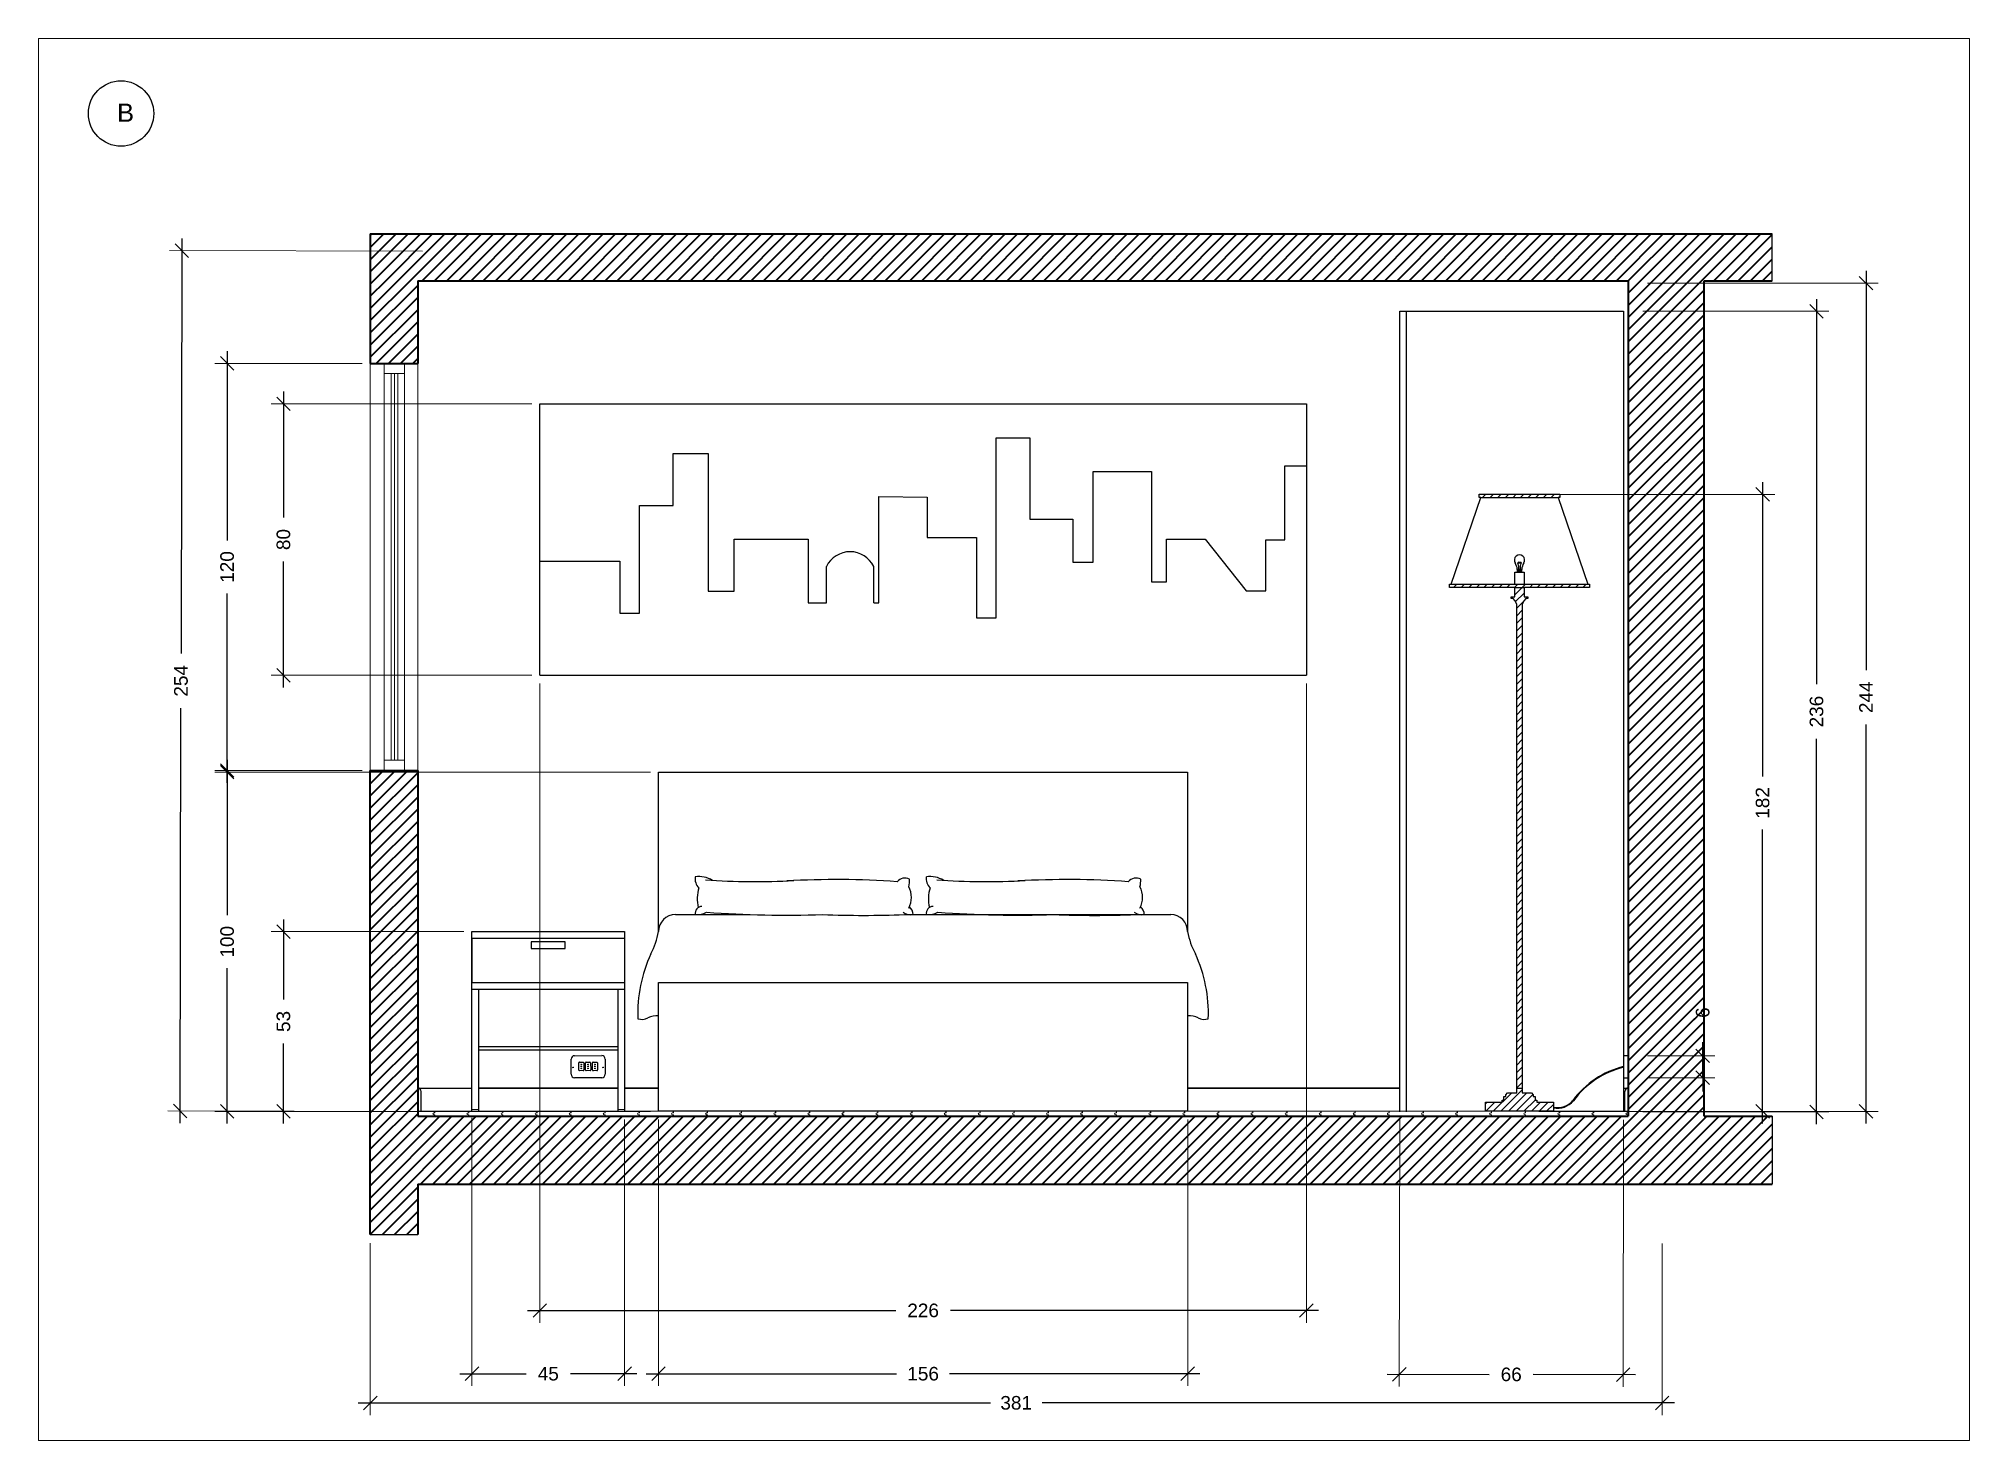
# Paper-space layout 'sezioneB' of a CAD drawing. Header units: millimetres. Extents: x 1 to 286, y 2 to 208.
# The model-space entities are those that its viewports show. They can reach past a viewport. Long polylines and large blocks are cut down to what shows.
import ezdxf

# ---------------------------------------------------------------- set-up
doc = ezdxf.new("R2010")
doc.units = ezdxf.units.MM
for name, color, linetype, lineweight in [('A-FLOR-PATT', 8, 'Continuous', 18), ('A-GLAZ-FURR', 104, 'Continuous', 18), ('A-SECT-PATT', 11, 'Continuous', 18), ('A-WALL-FULL', 7, 'Continuous', 35)]:
    doc.layers.add(name, color=color, linetype=linetype, lineweight=lineweight)
for name, color, linetype in [('IN-ANNO-NPLT', 6, 'Continuous'), ('IN-FURN', 3, 'Continuous'), ('IN-FURN-second', 2, 'Continuous'), ('IN-FURN-STOR', 4, 'Continuous')]:
    doc.layers.add(name, color=color, linetype=linetype)
doc.layers.add('no', color=1, linetype='Continuous', plot=False)
doc.layers.get('0').off()
doc.styles.add('ARIAL', font='arial.ttf', dxfattribs={"height": 2})
doc.styles.get("Standard").update_dxf_attribs({"font": 'arial.ttf'})
doc.dimstyles.new('TICK_36', dxfattribs={"dimtxt": 2, "dimasz": 2, "dimexe": 1.8, "dimexo": 1.2, "dimgap": 1.8, "dimtad": 0, "dimdec": 0, "dimzin": 0, "dimdsep": 46, "dimtxsty": 'ARIAL', "dimblk": 'OBLIQUE', "dimcen": 1.8, "dimdle": 1.8, "dimclrd": 256, "dimclre": 256, "dimclrt": 256, "dimadec": 0, "dimazin": 0, "dimtfac": 1, "dimtdec": 0, "dimtmove": 1, "dimatfit": 3, "dimldrblk": 'OPEN90', "dimfxl": 1, "dimtfill": 1, "dimtolj": 1, "dimtzin": 0, "dimlwe": 9, "dimarcsym": 0})
pattern_1 = [(45, (-502.8253, -506.1798), (-1.7960512, 1.7960512), [])]

psp = doc.layouts.new('sezioneB')

# ---------------------------------------------------------------- texts
at = {"layer": 'IN-ANNO-NPLT', "insert": (12.98, 198.88), "char_height": 2.69, "attachment_point": 1}
psp.add_mtext_dynamic_manual_height_columns('B', width=58.0924, gutter_width=1, heights=[0], dxfattribs=at)

msp = doc.modelspace()

# ---------------------------------------------------------------- blocks, each defined once
blk = doc.blocks.new('_Oblique')
at = {"color": 0, "linetype": 'ByBlock', "lineweight": -2}
blk.add_line((-0.5, -0.5), (0.5, 0.5), dxfattribs=at)
blk = doc.blocks.new('*D39')
at = {"layer": 'Defpoints', "color": 0}
for p in [(22.53, 177.19), (59.19, 177.12), (58.94, 50.33)]:
    blk.add_point(p, dxfattribs=at)
at = {"layer": 'IN-ANNO-NPLT', "lineweight": 9}
for p, q in [((57.99, 177.12), (20.73, 177.2)), ((57.74, 50.33), (20.49, 50.4))]:
    blk.add_line(p, q, dxfattribs=at)
at = {"layer": 'IN-ANNO-NPLT', "lineweight": -2}
for p, q in [((22.54, 178.99), (22.42, 117.82)), ((22.28, 48.6), (22.4, 109.77))]:
    blk.add_line(p, q, dxfattribs=at)
at = {"layer": 'IN-ANNO-NPLT', "lineweight": -2, "xscale": 2, "yscale": 2, "zscale": 2}
for p, rotation in [((22.53, 177.19), 89.88813961686952), ((22.29, 50.4), 269.8881396168695)]:
    blk.add_blockref('_Oblique', p, dxfattribs=dict(at, rotation=rotation))
at = {"layer": 'IN-ANNO-NPLT', "insert": (22.41, 113.8), "char_height": 2, "attachment_point": 5, "rotation": 89.8881, "style": 'ARIAL', "bg_fill": 3, "box_fill_scale": 1.1, "bg_fill_color": 256, "bg_fill_true_color": 13158600, "bg_fill_transparency": 0}
blk.add_mtext('\\A1;254', dxfattribs=at)
blk = doc.blocks.new('_Open90')
at = {"color": 0, "linetype": 'ByBlock', "lineweight": -2}
for p, q in [((0, 0), (-1, 0)), ((-0.5, 0.5), (0, 0)), ((0, 0), (-0.5, -0.5))]:
    blk.add_line(p, q, dxfattribs=at)
blk = doc.blocks.new('*D40')
at = {"layer": 'Defpoints', "color": 0}
for p in [(237.39, 172.41), (270.79, 172.41), (237.39, 50.33)]:
    blk.add_point(p, dxfattribs=at)
at = {"layer": 'IN-ANNO-NPLT', "lineweight": -2}
for p, q in [((270.79, 174.21), (270.79, 115.39)), ((270.79, 48.53), (270.79, 107.35))]:
    blk.add_line(p, q, dxfattribs=at)
at = {"layer": 'IN-ANNO-NPLT', "lineweight": 9}
for p, q in [((238.59, 172.41), (272.59, 172.41)), ((238.59, 50.33), (272.59, 50.33))]:
    blk.add_line(p, q, dxfattribs=at)
at = {"layer": 'IN-ANNO-NPLT', "lineweight": -2, "xscale": 2, "yscale": 2, "zscale": 2}
for p, rotation in [((270.79, 172.41), 90), ((270.79, 50.33), 270)]:
    blk.add_blockref('_Oblique', p, dxfattribs=dict(at, rotation=rotation))
at = {"layer": 'IN-ANNO-NPLT', "insert": (270.79, 111.37), "char_height": 2, "attachment_point": 5, "rotation": 90, "style": 'ARIAL', "bg_fill": 3, "box_fill_scale": 1.1, "bg_fill_color": 256, "bg_fill_true_color": 13158600, "bg_fill_transparency": 0}
blk.add_mtext('\\A1;244', dxfattribs=at)
blk = doc.blocks.new('*D41')
at = {"layer": 'Defpoints', "color": 0}
for p in [(236.71, 168.26), (263.5, 168.26), (236.71, 50.26)]:
    blk.add_point(p, dxfattribs=at)
at = {"layer": 'IN-ANNO-NPLT', "lineweight": 9}
for p, q in [((237.91, 168.26), (265.3, 168.26)), ((237.91, 50.26), (265.3, 50.26))]:
    blk.add_line(p, q, dxfattribs=at)
at = {"layer": 'IN-ANNO-NPLT', "lineweight": -2}
for p, q in [((263.5, 170.06), (263.5, 113.29)), ((263.5, 48.46), (263.5, 105.24))]:
    blk.add_line(p, q, dxfattribs=at)
at = {"layer": 'IN-ANNO-NPLT', "lineweight": -2, "xscale": 2, "yscale": 2, "zscale": 2}
for p, rotation in [((263.5, 168.26), 90), ((263.5, 50.26), 270)]:
    blk.add_blockref('_Oblique', p, dxfattribs=dict(at, rotation=rotation))
at = {"layer": 'IN-ANNO-NPLT', "insert": (263.5, 109.26), "char_height": 2, "attachment_point": 5, "rotation": 90, "style": 'ARIAL', "bg_fill": 3, "box_fill_scale": 1.1, "bg_fill_color": 256, "bg_fill_true_color": 13158600, "bg_fill_transparency": 0}
blk.add_mtext('\\A1;236', dxfattribs=at)
blk = doc.blocks.new('*D42')
at = {"layer": 'Defpoints', "color": 0}
for p in [(221.36, 141.27), (255.55, 141.27), (221.36, 50.33)]:
    blk.add_point(p, dxfattribs=at)
at = {"layer": 'IN-ANNO-NPLT', "lineweight": -2}
for p, q in [((255.55, 143.07), (255.55, 99.71)), ((255.55, 48.53), (255.55, 91.9))]:
    blk.add_line(p, q, dxfattribs=at)
at = {"layer": 'IN-ANNO-NPLT', "lineweight": 9}
for p, q in [((222.56, 141.27), (257.35, 141.27)), ((222.56, 50.33), (257.35, 50.33))]:
    blk.add_line(p, q, dxfattribs=at)
at = {"layer": 'IN-ANNO-NPLT', "lineweight": -2, "xscale": 2, "yscale": 2, "zscale": 2}
for p, rotation in [((255.55, 141.27), 90), ((255.55, 50.33), 270)]:
    blk.add_blockref('_Oblique', p, dxfattribs=dict(at, rotation=rotation))
at = {"layer": 'IN-ANNO-NPLT', "insert": (255.55, 95.8), "char_height": 2, "attachment_point": 5, "rotation": 90, "style": 'ARIAL', "bg_fill": 3, "box_fill_scale": 1.1, "bg_fill_color": 256, "bg_fill_true_color": 13158600, "bg_fill_transparency": 0}
blk.add_mtext('\\A1;182', dxfattribs=at)
blk = doc.blocks.new('*D43')
at = {"layer": 'Defpoints', "color": 0}
for p in [(237.39, 58.53), (246.72, 58.53), (237.39, 55.29)]:
    blk.add_point(p, dxfattribs=at)
at = {"layer": 'IN-ANNO-NPLT', "lineweight": -2}
for p, q in [((246.72, 58.53), (246.72, 60.53)), ((246.72, 55.29), (246.72, 58.53)), ((246.72, 55.29), (246.72, 53.29))]:
    blk.add_line(p, q, dxfattribs=at)
at = {"layer": 'IN-ANNO-NPLT', "lineweight": 9}
for p, q in [((238.59, 58.53), (248.52, 58.53)), ((238.59, 55.29), (248.52, 55.29))]:
    blk.add_line(p, q, dxfattribs=at)
at = {"layer": 'IN-ANNO-NPLT', "lineweight": -2, "xscale": 2, "yscale": 2, "zscale": 2}
for p, rotation in [((246.72, 58.53), 270), ((246.72, 55.29), 90)]:
    blk.add_blockref('_Oblique', p, dxfattribs=dict(at, rotation=rotation))
at = {"layer": 'IN-ANNO-NPLT', "insert": (246.72, 64.9), "char_height": 2, "attachment_point": 5, "rotation": 90, "style": 'ARIAL', "bg_fill": 3, "box_fill_scale": 1.1, "bg_fill_color": 256, "bg_fill_true_color": 13158600, "bg_fill_transparency": 0}
blk.add_mtext('\\A1;6', dxfattribs=at)
blk = doc.blocks.new('*D44')
at = {"layer": 'Defpoints', "color": 0}
for p in [(50.3, 32.12), (240.75, 32.07), (240.75, 7.37)]:
    blk.add_point(p, dxfattribs=at)
at = {"layer": 'IN-ANNO-NPLT', "lineweight": 9}
for p, q in [((50.3, 30.92), (50.3, 5.57)), ((240.75, 30.87), (240.75, 5.57))]:
    blk.add_line(p, q, dxfattribs=at)
at = {"layer": 'IN-ANNO-NPLT', "lineweight": -2}
for p, q in [((48.5, 7.37), (141.71, 7.37)), ((242.55, 7.37), (149.34, 7.37))]:
    blk.add_line(p, q, dxfattribs=at)
at = {"layer": 'IN-ANNO-NPLT', "lineweight": -2, "xscale": 2, "yscale": 2, "zscale": 2, "rotation": 180}
blk.add_blockref('_Oblique', (50.3, 7.37), dxfattribs=at)
at = {"layer": 'IN-ANNO-NPLT', "lineweight": -2, "xscale": 2, "yscale": 2, "zscale": 2}
blk.add_blockref('_Oblique', (240.75, 7.37), dxfattribs=at)
at = {"layer": 'IN-ANNO-NPLT', "insert": (145.52, 7.37), "char_height": 2, "attachment_point": 5, "style": 'ARIAL', "bg_fill": 3, "box_fill_scale": 1.1, "bg_fill_color": 256, "bg_fill_true_color": 13158600, "bg_fill_transparency": 0}
blk.add_mtext('\\A1;381', dxfattribs=at)
blk = doc.blocks.new('*D45')
at = {"layer": 'Defpoints', "color": 0}
for p in [(65.3, 50.59), (87.8, 50.34), (87.8, 11.66)]:
    blk.add_point(p, dxfattribs=at)
at = {"layer": 'IN-ANNO-NPLT', "lineweight": 9}
for p, q in [((65.3, 49.39), (65.3, 9.86)), ((87.8, 49.14), (87.8, 9.86))]:
    blk.add_line(p, q, dxfattribs=at)
at = {"layer": 'IN-ANNO-NPLT', "lineweight": -2}
for p, q in [((63.5, 11.66), (73.27, 11.66)), ((89.6, 11.66), (79.83, 11.66))]:
    blk.add_line(p, q, dxfattribs=at)
at = {"layer": 'IN-ANNO-NPLT', "lineweight": -2, "xscale": 2, "yscale": 2, "zscale": 2, "rotation": 180}
blk.add_blockref('_Oblique', (65.3, 11.66), dxfattribs=at)
at = {"layer": 'IN-ANNO-NPLT', "lineweight": -2, "xscale": 2, "yscale": 2, "zscale": 2}
blk.add_blockref('_Oblique', (87.8, 11.66), dxfattribs=at)
at = {"layer": 'IN-ANNO-NPLT', "insert": (76.55, 11.66), "char_height": 2, "attachment_point": 5, "style": 'ARIAL', "bg_fill": 3, "box_fill_scale": 1.1, "bg_fill_color": 256, "bg_fill_true_color": 13158600, "bg_fill_transparency": 0}
blk.add_mtext('\\A1;45', dxfattribs=at)
blk = doc.blocks.new('*D46')
at = {"layer": 'Defpoints', "color": 0}
for p in [(92.8, 50.34), (170.8, 50.34), (170.8, 11.66)]:
    blk.add_point(p, dxfattribs=at)
at = {"layer": 'IN-ANNO-NPLT', "lineweight": 9}
for p, q in [((92.8, 49.14), (92.8, 9.86)), ((170.8, 49.14), (170.8, 9.86))]:
    blk.add_line(p, q, dxfattribs=at)
at = {"layer": 'IN-ANNO-NPLT', "lineweight": -2}
for p, q in [((91, 11.66), (127.88, 11.66)), ((172.6, 11.66), (135.71, 11.66))]:
    blk.add_line(p, q, dxfattribs=at)
at = {"layer": 'IN-ANNO-NPLT', "lineweight": -2, "xscale": 2, "yscale": 2, "zscale": 2, "rotation": 180}
blk.add_blockref('_Oblique', (92.8, 11.66), dxfattribs=at)
at = {"layer": 'IN-ANNO-NPLT', "lineweight": -2, "xscale": 2, "yscale": 2, "zscale": 2}
blk.add_blockref('_Oblique', (170.8, 11.66), dxfattribs=at)
at = {"layer": 'IN-ANNO-NPLT', "insert": (131.8, 11.66), "char_height": 2, "attachment_point": 5, "style": 'ARIAL', "bg_fill": 3, "box_fill_scale": 1.1, "bg_fill_color": 256, "bg_fill_true_color": 13158600, "bg_fill_transparency": 0}
blk.add_mtext('\\A1;156', dxfattribs=at)
blk = doc.blocks.new('*D47')
at = {"layer": 'Defpoints', "color": 0}
for p in [(202.07, 50.34), (235.07, 50.28), (234.99, 11.53)]:
    blk.add_point(p, dxfattribs=at)
at = {"layer": 'IN-ANNO-NPLT', "lineweight": 9}
for p, q in [((202.06, 49.14), (201.98, 9.79)), ((235.06, 49.08), (234.98, 9.73))]:
    blk.add_line(p, q, dxfattribs=at)
at = {"layer": 'IN-ANNO-NPLT', "lineweight": -2}
for p, q in [((200.19, 11.6), (215.25, 11.57)), ((236.79, 11.52), (221.73, 11.55))]:
    blk.add_line(p, q, dxfattribs=at)
at = {"layer": 'IN-ANNO-NPLT', "lineweight": -2, "xscale": 2, "yscale": 2, "zscale": 2}
for p, rotation in [((201.99, 11.59), 179.8852776570259), ((234.99, 11.53), 359.885277657026)]:
    blk.add_blockref('_Oblique', p, dxfattribs=dict(at, rotation=rotation))
at = {"layer": 'IN-ANNO-NPLT', "insert": (218.49, 11.56), "char_height": 2, "attachment_point": 5, "rotation": 359.8853, "style": 'ARIAL', "bg_fill": 3, "box_fill_scale": 1.1, "bg_fill_color": 256, "bg_fill_true_color": 13158600, "bg_fill_transparency": 0}
blk.add_mtext('\\A1;66', dxfattribs=at)
blk = doc.blocks.new('*D48')
at = {"layer": 'Defpoints', "color": 0}
for p in [(75.3, 114.62), (188.3, 114.62), (188.3, 20.99)]:
    blk.add_point(p, dxfattribs=at)
at = {"layer": 'IN-ANNO-NPLT', "lineweight": 9}
for p, q in [((75.3, 113.42), (75.3, 19.19)), ((188.3, 113.42), (188.3, 19.19))]:
    blk.add_line(p, q, dxfattribs=at)
at = {"layer": 'IN-ANNO-NPLT', "lineweight": -2}
for p, q in [((73.5, 20.99), (127.77, 20.99)), ((190.1, 20.99), (135.82, 20.99))]:
    blk.add_line(p, q, dxfattribs=at)
at = {"layer": 'IN-ANNO-NPLT', "lineweight": -2, "xscale": 2, "yscale": 2, "zscale": 2, "rotation": 180}
blk.add_blockref('_Oblique', (75.3, 20.99), dxfattribs=at)
at = {"layer": 'IN-ANNO-NPLT', "lineweight": -2, "xscale": 2, "yscale": 2, "zscale": 2}
blk.add_blockref('_Oblique', (188.3, 20.99), dxfattribs=at)
at = {"layer": 'IN-ANNO-NPLT', "insert": (131.8, 20.99), "char_height": 2, "attachment_point": 5, "style": 'ARIAL', "bg_fill": 3, "box_fill_scale": 1.1, "bg_fill_color": 256, "bg_fill_true_color": 13158600, "bg_fill_transparency": 0}
blk.add_mtext('\\A1;226', dxfattribs=at)
blk = doc.blocks.new('*D49')
at = {"layer": 'Defpoints', "color": 0}
for p in [(29.21, 100.34), (92.8, 100.34), (92.8, 50.34)]:
    blk.add_point(p, dxfattribs=at)
at = {"layer": 'IN-ANNO-NPLT', "lineweight": 9}
for p, q in [((91.6, 100.34), (27.41, 100.34)), ((91.6, 50.34), (27.41, 50.34))]:
    blk.add_line(p, q, dxfattribs=at)
at = {"layer": 'IN-ANNO-NPLT', "lineweight": -2}
for p, q in [((29.21, 102.14), (29.21, 79.26)), ((29.21, 48.54), (29.21, 71.43))]:
    blk.add_line(p, q, dxfattribs=at)
at = {"layer": 'IN-ANNO-NPLT', "lineweight": -2, "xscale": 2, "yscale": 2, "zscale": 2}
for p, rotation in [((29.21, 100.34), 90), ((29.21, 50.34), 270)]:
    blk.add_blockref('_Oblique', p, dxfattribs=dict(at, rotation=rotation))
at = {"layer": 'IN-ANNO-NPLT', "insert": (29.21, 75.34), "char_height": 2, "attachment_point": 5, "rotation": 90, "style": 'ARIAL', "bg_fill": 3, "box_fill_scale": 1.1, "bg_fill_color": 256, "bg_fill_true_color": 13158600, "bg_fill_transparency": 0}
blk.add_mtext('\\A1;100', dxfattribs=at)
blk = doc.blocks.new('*D50')
at = {"layer": 'Defpoints', "color": 0}
for p in [(37.51, 76.84), (65.3, 76.84), (65.3, 50.34)]:
    blk.add_point(p, dxfattribs=at)
at = {"layer": 'IN-ANNO-NPLT', "lineweight": -2}
for p, q in [((37.51, 78.64), (37.51, 66.83)), ((37.51, 48.54), (37.51, 60.36))]:
    blk.add_line(p, q, dxfattribs=at)
at = {"layer": 'IN-ANNO-NPLT', "lineweight": 9}
for p, q in [((64.1, 76.84), (35.71, 76.84)), ((64.1, 50.34), (35.71, 50.34))]:
    blk.add_line(p, q, dxfattribs=at)
at = {"layer": 'IN-ANNO-NPLT', "lineweight": -2, "xscale": 2, "yscale": 2, "zscale": 2}
for p, rotation in [((37.51, 76.84), 90), ((37.51, 50.34), 270)]:
    blk.add_blockref('_Oblique', p, dxfattribs=dict(at, rotation=rotation))
at = {"layer": 'IN-ANNO-NPLT', "insert": (37.51, 63.59), "char_height": 2, "attachment_point": 5, "rotation": 90, "style": 'ARIAL', "bg_fill": 3, "box_fill_scale": 1.1, "bg_fill_color": 256, "bg_fill_true_color": 13158600, "bg_fill_transparency": 0}
blk.add_mtext('\\A1;53', dxfattribs=at)
blk = doc.blocks.new('*D51')
at = {"layer": 'Defpoints', "color": 0}
for p in [(37.51, 154.62), (75.3, 154.62), (75.3, 114.62)]:
    blk.add_point(p, dxfattribs=at)
at = {"layer": 'IN-ANNO-NPLT', "lineweight": 9}
for p, q in [((74.1, 154.62), (35.71, 154.62)), ((74.1, 114.62), (35.71, 114.62))]:
    blk.add_line(p, q, dxfattribs=at)
at = {"layer": 'IN-ANNO-NPLT', "lineweight": -2}
for p, q in [((37.51, 156.42), (37.51, 137.85)), ((37.51, 112.82), (37.51, 131.39))]:
    blk.add_line(p, q, dxfattribs=at)
at = {"layer": 'IN-ANNO-NPLT', "lineweight": -2, "xscale": 2, "yscale": 2, "zscale": 2}
for p, rotation in [((37.51, 154.62), 90), ((37.51, 114.62), 270)]:
    blk.add_blockref('_Oblique', p, dxfattribs=dict(at, rotation=rotation))
at = {"layer": 'IN-ANNO-NPLT', "insert": (37.51, 134.62), "char_height": 2, "attachment_point": 5, "rotation": 90, "style": 'ARIAL', "bg_fill": 3, "box_fill_scale": 1.1, "bg_fill_color": 256, "bg_fill_true_color": 13158600, "bg_fill_transparency": 0}
blk.add_mtext('\\A1;80', dxfattribs=at)
blk = doc.blocks.new('*D78')
at = {"layer": 'Defpoints', "color": 0, "transparency": 16777216}
for p in [(29.21, 160.58), (50.3, 160.58), (50.3, 100.58)]:
    blk.add_point(p, dxfattribs=at)
at = {"layer": 'IN-ANNO-NPLT', "lineweight": -2, "transparency": 16777216}
for p, q in [((29.21, 162.38), (29.21, 134.5)), ((29.21, 98.78), (29.21, 126.67))]:
    blk.add_line(p, q, dxfattribs=at)
at = {"layer": 'IN-ANNO-NPLT', "lineweight": 9, "transparency": 16777216}
for p, q in [((49.1, 160.58), (27.41, 160.58)), ((49.1, 100.58), (27.41, 100.58))]:
    blk.add_line(p, q, dxfattribs=at)
at = {"layer": 'IN-ANNO-NPLT', "lineweight": -2, "transparency": 16777216, "xscale": 2, "yscale": 2, "zscale": 2}
for p, rotation in [((29.21, 160.58), 90), ((29.21, 100.58), 270)]:
    blk.add_blockref('_Oblique', p, dxfattribs=dict(at, rotation=rotation))
at = {"layer": 'IN-ANNO-NPLT', "transparency": 16777216, "insert": (29.21, 130.58), "char_height": 2, "attachment_point": 5, "rotation": 90, "style": 'ARIAL', "bg_fill": 3, "box_fill_scale": 1.1, "bg_fill_color": 256, "bg_fill_true_color": 13158600, "bg_fill_transparency": 0}
blk.add_mtext('\\A1;120', dxfattribs=at)

# ---------------------------------------------------------------- hatches: boundary and pattern name
at = {"layer": 'A-WALL-FULL'}
h = msp.add_hatch(dxfattribs=at)
h.set_pattern_fill('ANSI31', color=256, scale=0.8, angle=720)
h.set_pattern_definition(pattern_1)
h.paths.add_polyline_path([(2785.66, 5817.87), (2372.35, 5817.88), (2372.36, 5803.88), (2372.36, 5803.88), (2372.36, 5804.06), (2785.66, 5804.06)])
h.paths.add_polyline_path([(2765.66, 5804.06), (2743.26, 5804.06), (2743.26, 5557.75), (2765.66, 5557.75)])
h = msp.add_hatch(dxfattribs=at)
h.set_pattern_fill('ANSI31', color=256, scale=0.8, angle=720)
h.set_pattern_definition(pattern_1)
h.paths.add_polyline_path([(2785.66, 5557.75), (2372.36, 5557.75), (2372.36, 5522.88), (2386.36, 5522.88), (2386.36, 5537.75), (2750.3, 5537.75), (2785.66, 5537.75)])
h.paths.add_polyline_path([(2372.36, 5779.68), (2386.36, 5779.68), (2386.36, 5804.06), (2372.36, 5804.06)])
edge = h.paths.add_edge_path()
edge.add_arc((2386.34, 5565.2), 1, 2.7414, 89.1292)
edge.add_line((2386.36, 5566.2), (2386.36, 5659.68))
edge.add_line((2386.36, 5659.68), (2372.36, 5659.68))
edge.add_line((2372.36, 5659.68), (2372.36, 5557.75))
edge.add_line((2372.36, 5557.75), (2386.36, 5557.75))
edge.add_line((2386.36, 5557.75), (2386.36, 5566.07))
edge.add_arc((2386.36, 5565.07), 1, 10.3728, 90, ccw=False)
at = {"layer": 'IN-FURN-second'}
h = msp.add_hatch(dxfattribs=at)
h.set_pattern_fill('ANSI31', color=256, scale=0.5, angle=720)
h.paths.add_polyline_path([(2723.11, 5741.09), (2699.28, 5741.09), (2699.28, 5740.12), (2699.76, 5740.12), (2722.63, 5740.12), (2723.11, 5740.12)])
h.paths.add_polyline_path([(2731.87, 5714.58), (2731.39, 5714.58), (2691.01, 5714.58), (2690.52, 5714.58), (2690.52, 5713.6), (2709.84, 5713.6), (2712.55, 5713.6), (2731.87, 5713.6)])
h = msp.add_hatch(dxfattribs=at)
h.set_pattern_fill('ANSI31', color=256, scale=0.5, angle=720)
h.paths.add_polyline_path([(2712.01, 5708.74), (2712.55, 5709.82), (2713.09, 5710.36), (2713.63, 5710.36), (2713.63, 5710.9), (2712.55, 5710.9), (2712.55, 5711.44), (2712.55, 5713.6), (2709.84, 5713.6), (2709.84, 5713.06), (2709.84, 5711.98), (2709.84, 5711.44), (2709.84, 5710.9), (2709.3, 5710.9), (2708.76, 5710.9), (2708.76, 5710.36), (2709.3, 5710.36), (2709.84, 5709.82), (2710.39, 5708.74), (2710.39, 5589.21), (2710.39, 5564.61), (2707.68, 5564.61), (2707.14, 5564.07), (2707.14, 5563.53), (2706.6, 5563.53), (2706.6, 5562.45), (2706.06, 5562.45), (2706.06, 5561.91), (2701.2, 5561.91), (2701.2, 5559.2), (2721.2, 5559.2), (2721.2, 5561.91), (2716.33, 5561.91), (2716.33, 5562.45), (2715.79, 5562.45), (2715.79, 5563.53), (2715.25, 5563.53), (2715.25, 5564.07), (2714.71, 5564.61), (2712.01, 5564.61), (2712.01, 5589.35)])

# ---------------------------------------------------------------- linework, layer by layer
at = {"layer": 'A-FLOR-PATT'}
for p, q in [((2386.36, 5559.2), (2391.36, 5559.2)), ((2386.36, 5557.75), (2743.11, 5557.75)), ((2387.71, 5557.75), (2386.36, 5557.75)), ((2387.86, 5557.9), (2387.71, 5557.75)), ((2388.8, 5557.9), (2387.86, 5557.9)), ((2388.96, 5557.75), (2388.8, 5557.9)), ((2391.36, 5557.75), (2388.96, 5557.75)), ((2391.36, 5558.79), (2391.15, 5558.79)), ((2391.15, 5558.73), (2391.41, 5558.73)), ((2391.15, 5558.21), (2391.41, 5558.21)), ((2391.36, 5558.16), (2391.15, 5558.16)), ((2391.36, 5559.2), (2391.36, 5558.79)), ((2391.36, 5558.16), (2391.36, 5557.75)), ((2391.41, 5558.73), (2391.41, 5559.2)), ((2391.41, 5559.2), (2401.41, 5559.2)), ((2391.41, 5557.75), (2391.41, 5558.21)), ((2393.8, 5557.75), (2391.41, 5557.75)), ((2393.95, 5557.9), (2393.8, 5557.75)), ((2394.9, 5557.9), (2393.95, 5557.9)), ((2395.05, 5557.75), (2394.9, 5557.9)), ((2397.76, 5557.75), (2395.05, 5557.75)), ((2397.91, 5557.9), (2397.76, 5557.75)), ((2398.85, 5557.9), (2397.91, 5557.9)), ((2399.01, 5557.75), (2398.85, 5557.9)), ((2401.41, 5557.75), (2399.01, 5557.75)), ((2401.41, 5558.79), (2401.2, 5558.79)), ((2401.2, 5558.73), (2401.46, 5558.73)), ((2401.2, 5558.21), (2401.46, 5558.21)), ((2401.41, 5558.16), (2401.2, 5558.16)), ((2401.41, 5559.2), (2401.41, 5558.79)), ((2401.41, 5558.16), (2401.41, 5557.75)), ((2401.46, 5558.73), (2401.46, 5559.2)), ((2401.46, 5559.2), (2411.46, 5559.2)), ((2401.46, 5557.75), (2401.46, 5558.21)), ((2403.85, 5557.75), (2401.46, 5557.75)), ((2402.36, 5559.7), (2404.36, 5559.7)), ((2402.36, 5559.2), (2404.36, 5559.2)), ((2404, 5557.9), (2403.85, 5557.75)), ((2404.95, 5557.9), (2404, 5557.9)), ((2405.1, 5557.75), (2404.95, 5557.9)), ((2407.81, 5557.75), (2405.1, 5557.75)), ((2407.96, 5557.9), (2407.81, 5557.75)), ((2408.9, 5557.9), (2407.96, 5557.9)), ((2409.06, 5557.75), (2408.9, 5557.9)), ((2411.46, 5557.75), (2409.06, 5557.75)), ((2411.46, 5558.79), (2411.25, 5558.79)), ((2411.25, 5558.73), (2411.51, 5558.73)), ((2411.25, 5558.21), (2411.51, 5558.21)), ((2411.46, 5558.16), (2411.25, 5558.16)), ((2411.46, 5559.2), (2411.46, 5558.79)), ((2411.46, 5558.16), (2411.46, 5557.75)), ((2411.51, 5558.73), (2411.51, 5559.2)), ((2411.51, 5559.2), (2421.51, 5559.2)), ((2411.51, 5557.75), (2411.51, 5558.21)), ((2413.9, 5557.75), (2411.51, 5557.75)), ((2414.05, 5557.9), (2413.9, 5557.75)), ((2415, 5557.9), (2414.05, 5557.9)), ((2415.15, 5557.75), (2415, 5557.9)), ((2417.86, 5557.75), (2415.15, 5557.75)), ((2418.01, 5557.9), (2417.86, 5557.75)), ((2418.95, 5557.9), (2418.01, 5557.9)), ((2419.11, 5557.75), (2418.95, 5557.9)), ((2421.51, 5557.75), (2419.11, 5557.75)), ((2421.51, 5558.79), (2421.3, 5558.79)), ((2421.3, 5558.73), (2421.56, 5558.73)), ((2421.3, 5558.21), (2421.56, 5558.21)), ((2421.51, 5558.16), (2421.3, 5558.16)), ((2421.51, 5559.2), (2421.51, 5558.79)), ((2421.51, 5558.16), (2421.51, 5557.75)), ((2421.56, 5558.73), (2421.56, 5559.2)), ((2421.56, 5559.2), (2431.56, 5559.2)), ((2421.56, 5557.75), (2421.56, 5558.21)), ((2423.95, 5557.75), (2421.56, 5557.75)), ((2424.1, 5557.9), (2423.95, 5557.75)), ((2425.05, 5557.9), (2424.1, 5557.9)), ((2425.2, 5557.75), (2425.05, 5557.9)), ((2427.91, 5557.75), (2425.2, 5557.75)), ((2428.06, 5557.9), (2427.91, 5557.75)), ((2429, 5557.9), (2428.06, 5557.9)), ((2429.16, 5557.75), (2429, 5557.9)), ((2431.56, 5557.75), (2429.16, 5557.75)), ((2431.56, 5558.79), (2431.35, 5558.79)), ((2431.35, 5558.73), (2431.61, 5558.73)), ((2431.35, 5558.21), (2431.61, 5558.21)), ((2431.56, 5558.16), (2431.35, 5558.16)), ((2431.56, 5559.2), (2431.56, 5558.79)), ((2431.56, 5558.16), (2431.56, 5557.75)), ((2431.61, 5558.73), (2431.61, 5559.2)), ((2431.61, 5559.2), (2441.61, 5559.2)), ((2431.61, 5557.75), (2431.61, 5558.21)), ((2434, 5557.75), (2431.61, 5557.75)), ((2434.15, 5557.9), (2434, 5557.75)), ((2435.1, 5557.9), (2434.15, 5557.9)), ((2435.25, 5557.75), (2435.1, 5557.9)), ((2437.96, 5557.75), (2435.25, 5557.75)), ((2438.11, 5557.9), (2437.96, 5557.75)), ((2439.05, 5557.9), (2438.11, 5557.9)), ((2439.21, 5557.75), (2439.05, 5557.9)), ((2441.61, 5557.75), (2439.21, 5557.75)), ((2441.61, 5558.79), (2441.4, 5558.79)), ((2441.4, 5558.73), (2441.66, 5558.73)), ((2441.4, 5558.21), (2441.66, 5558.21)), ((2441.61, 5558.16), (2441.4, 5558.16)), ((2441.61, 5559.2), (2441.61, 5558.79)), ((2441.61, 5558.16), (2441.61, 5557.75)), ((2441.66, 5558.73), (2441.66, 5559.2)), ((2441.66, 5559.2), (2451.66, 5559.2)), ((2441.66, 5557.75), (2441.66, 5558.21)), ((2444.05, 5557.75), (2441.66, 5557.75)), ((2444.2, 5557.9), (2444.05, 5557.75)), ((2445.15, 5557.9), (2444.2, 5557.9)), ((2445.3, 5557.75), (2445.15, 5557.9)), ((2448.01, 5557.75), (2445.3, 5557.75)), ((2445.36, 5559.7), (2447.36, 5559.7)), ((2445.36, 5559.2), (2447.36, 5559.2)), ((2448.16, 5557.9), (2448.01, 5557.75)), ((2449.1, 5557.9), (2448.16, 5557.9)), ((2449.26, 5557.75), (2449.1, 5557.9)), ((2451.66, 5557.75), (2449.26, 5557.75)), ((2451.66, 5558.79), (2451.45, 5558.79)), ((2451.45, 5558.73), (2451.71, 5558.73)), ((2451.45, 5558.21), (2451.71, 5558.21)), ((2451.66, 5558.16), (2451.45, 5558.16)), ((2451.66, 5559.2), (2451.66, 5558.79)), ((2451.66, 5558.16), (2451.66, 5557.75)), ((2451.71, 5558.73), (2451.71, 5559.2)), ((2451.71, 5559.2), (2461.71, 5559.2)), ((2451.71, 5557.75), (2451.71, 5558.21)), ((2454.1, 5557.75), (2451.71, 5557.75)), ((2454.25, 5557.9), (2454.1, 5557.75)), ((2455.2, 5557.9), (2454.25, 5557.9)), ((2455.35, 5557.75), (2455.2, 5557.9)), ((2458.06, 5557.75), (2455.35, 5557.75)), ((2458.21, 5557.9), (2458.06, 5557.75)), ((2459.15, 5557.9), (2458.21, 5557.9)), ((2459.31, 5557.75), (2459.15, 5557.9)), ((2461.71, 5557.75), (2459.31, 5557.75)), ((2461.71, 5558.79), (2461.5, 5558.79)), ((2461.5, 5558.73), (2461.76, 5558.73)), ((2461.5, 5558.21), (2461.76, 5558.21)), ((2461.71, 5558.16), (2461.5, 5558.16)), ((2461.71, 5559.2), (2461.71, 5558.79)), ((2461.71, 5558.16), (2461.71, 5557.75)), ((2461.76, 5558.73), (2461.76, 5559.2)), ((2461.76, 5559.2), (2471.76, 5559.2)), ((2461.76, 5557.75), (2461.76, 5558.21)), ((2464.15, 5557.75), (2461.76, 5557.75)), ((2464.3, 5557.9), (2464.15, 5557.75)), ((2465.25, 5557.9), (2464.3, 5557.9)), ((2465.4, 5557.75), (2465.25, 5557.9)), ((2468.11, 5557.75), (2465.4, 5557.75)), ((2468.26, 5557.9), (2468.11, 5557.75)), ((2469.2, 5557.9), (2468.26, 5557.9)), ((2469.36, 5557.75), (2469.2, 5557.9)), ((2471.76, 5557.75), (2469.36, 5557.75)), ((2471.76, 5558.79), (2471.55, 5558.79)), ((2471.55, 5558.73), (2471.81, 5558.73)), ((2471.55, 5558.21), (2471.81, 5558.21)), ((2471.76, 5558.16), (2471.55, 5558.16)), ((2471.76, 5559.2), (2471.76, 5558.79)), ((2471.76, 5558.16), (2471.76, 5557.75)), ((2471.81, 5558.73), (2471.81, 5559.2)), ((2471.81, 5559.2), (2481.81, 5559.2)), ((2471.81, 5557.75), (2471.81, 5558.21)), ((2474.2, 5557.75), (2471.81, 5557.75)), ((2474.35, 5557.9), (2474.2, 5557.75)), ((2475.3, 5557.9), (2474.35, 5557.9)), ((2475.45, 5557.75), (2475.3, 5557.9)), ((2478.16, 5557.75), (2475.45, 5557.75)), ((2478.31, 5557.9), (2478.16, 5557.75)), ((2479.25, 5557.9), (2478.31, 5557.9)), ((2479.41, 5557.75), (2479.25, 5557.9)), ((2481.81, 5557.75), (2479.41, 5557.75)), ((2481.81, 5558.79), (2481.6, 5558.79)), ((2481.6, 5558.73), (2481.86, 5558.73)), ((2481.6, 5558.21), (2481.86, 5558.21)), ((2481.81, 5558.16), (2481.6, 5558.16)), ((2481.81, 5559.2), (2481.81, 5558.79)), ((2481.81, 5558.16), (2481.81, 5557.75)), ((2481.86, 5558.73), (2481.86, 5559.2)), ((2481.86, 5559.2), (2491.86, 5559.2)), ((2481.86, 5557.75), (2481.86, 5558.21)), ((2484.25, 5557.75), (2481.86, 5557.75)), ((2484.4, 5557.9), (2484.25, 5557.75)), ((2485.35, 5557.9), (2484.4, 5557.9)), ((2485.5, 5557.75), (2485.35, 5557.9)), ((2488.21, 5557.75), (2485.5, 5557.75)), ((2488.36, 5557.9), (2488.21, 5557.75)), ((2489.3, 5557.9), (2488.36, 5557.9)), ((2489.46, 5557.75), (2489.3, 5557.9)), ((2491.86, 5557.75), (2489.46, 5557.75)), ((2491.86, 5558.79), (2491.65, 5558.79)), ((2491.65, 5558.73), (2491.91, 5558.73)), ((2491.65, 5558.21), (2491.91, 5558.21)), ((2491.86, 5558.16), (2491.65, 5558.16)), ((2491.86, 5559.2), (2491.86, 5558.79)), ((2491.86, 5558.16), (2491.86, 5557.75)), ((2491.91, 5558.73), (2491.91, 5559.2)), ((2491.91, 5559.2), (2501.91, 5559.2)), ((2491.91, 5557.75), (2491.91, 5558.21)), ((2494.3, 5557.75), (2491.91, 5557.75)), ((2494.45, 5557.9), (2494.3, 5557.75)), ((2495.4, 5557.9), (2494.45, 5557.9)), ((2495.55, 5557.75), (2495.4, 5557.9)), ((2498.26, 5557.75), (2495.55, 5557.75)), ((2498.41, 5557.9), (2498.26, 5557.75)), ((2499.35, 5557.9), (2498.41, 5557.9)), ((2499.51, 5557.75), (2499.35, 5557.9)), ((2501.91, 5557.75), (2499.51, 5557.75)), ((2501.91, 5558.79), (2501.7, 5558.79)), ((2501.7, 5558.73), (2501.96, 5558.73)), ((2501.7, 5558.21), (2501.96, 5558.21)), ((2501.91, 5558.16), (2501.7, 5558.16)), ((2501.91, 5559.2), (2501.91, 5558.79)), ((2501.91, 5558.16), (2501.91, 5557.75)), ((2501.96, 5558.73), (2501.96, 5559.2)), ((2501.96, 5559.2), (2511.96, 5559.2)), ((2501.96, 5557.75), (2501.96, 5558.21)), ((2504.35, 5557.75), (2501.96, 5557.75)), ((2504.5, 5557.9), (2504.35, 5557.75)), ((2505.45, 5557.9), (2504.5, 5557.9)), ((2505.6, 5557.75), (2505.45, 5557.9)), ((2508.31, 5557.75), (2505.6, 5557.75)), ((2508.46, 5557.9), (2508.31, 5557.75)), ((2509.4, 5557.9), (2508.46, 5557.9)), ((2509.56, 5557.75), (2509.4, 5557.9)), ((2511.96, 5557.75), (2509.56, 5557.75)), ((2511.96, 5558.79), (2511.75, 5558.79)), ((2511.75, 5558.73), (2512.01, 5558.73)), ((2511.75, 5558.21), (2512.01, 5558.21)), ((2511.96, 5558.16), (2511.75, 5558.16)), ((2511.96, 5559.2), (2511.96, 5558.79)), ((2511.96, 5558.16), (2511.96, 5557.75)), ((2512.01, 5558.73), (2512.01, 5559.2)), ((2512.01, 5559.2), (2522.01, 5559.2)), ((2512.01, 5557.75), (2512.01, 5558.21)), ((2514.4, 5557.75), (2512.01, 5557.75)), ((2514.55, 5557.9), (2514.4, 5557.75)), ((2515.5, 5557.9), (2514.55, 5557.9)), ((2515.65, 5557.75), (2515.5, 5557.9)), ((2518.36, 5557.75), (2515.65, 5557.75)), ((2518.51, 5557.9), (2518.36, 5557.75)), ((2519.45, 5557.9), (2518.51, 5557.9)), ((2519.61, 5557.75), (2519.45, 5557.9)), ((2522.01, 5557.75), (2519.61, 5557.75)), ((2522.01, 5558.79), (2521.8, 5558.79)), ((2521.8, 5558.73), (2522.06, 5558.73)), ((2521.8, 5558.21), (2522.06, 5558.21)), ((2522.01, 5558.16), (2521.8, 5558.16)), ((2522.01, 5559.2), (2522.01, 5558.79)), ((2522.01, 5558.16), (2522.01, 5557.75)), ((2522.06, 5558.73), (2522.06, 5559.2)), ((2522.06, 5559.2), (2532.06, 5559.2)), ((2522.06, 5557.75), (2522.06, 5558.21)), ((2524.45, 5557.75), (2522.06, 5557.75)), ((2524.6, 5557.9), (2524.45, 5557.75)), ((2525.55, 5557.9), (2524.6, 5557.9)), ((2525.7, 5557.75), (2525.55, 5557.9)), ((2528.41, 5557.75), (2525.7, 5557.75)), ((2528.56, 5557.9), (2528.41, 5557.75)), ((2529.5, 5557.9), (2528.56, 5557.9)), ((2529.66, 5557.75), (2529.5, 5557.9)), ((2532.06, 5557.75), (2529.66, 5557.75)), ((2532.06, 5558.79), (2531.85, 5558.79)), ((2531.85, 5558.73), (2532.11, 5558.73)), ((2531.85, 5558.21), (2532.11, 5558.21)), ((2532.06, 5558.16), (2531.85, 5558.16)), ((2532.06, 5559.2), (2532.06, 5558.79)), ((2532.06, 5558.16), (2532.06, 5557.75)), ((2532.11, 5558.73), (2532.11, 5559.2)), ((2532.11, 5559.2), (2542.11, 5559.2)), ((2532.11, 5557.75), (2532.11, 5558.21)), ((2534.5, 5557.75), (2532.11, 5557.75)), ((2534.65, 5557.9), (2534.5, 5557.75)), ((2535.6, 5557.9), (2534.65, 5557.9)), ((2535.75, 5557.75), (2535.6, 5557.9)), ((2538.46, 5557.75), (2535.75, 5557.75)), ((2538.61, 5557.9), (2538.46, 5557.75)), ((2539.55, 5557.9), (2538.61, 5557.9)), ((2539.71, 5557.75), (2539.55, 5557.9)), ((2542.11, 5557.75), (2539.71, 5557.75)), ((2542.11, 5558.79), (2541.9, 5558.79)), ((2541.9, 5558.73), (2542.16, 5558.73)), ((2541.9, 5558.21), (2542.16, 5558.21)), ((2542.11, 5558.16), (2541.9, 5558.16)), ((2542.11, 5559.2), (2542.11, 5558.79)), ((2542.11, 5558.16), (2542.11, 5557.75)), ((2542.16, 5558.73), (2542.16, 5559.2)), ((2542.16, 5559.2), (2552.16, 5559.2)), ((2542.16, 5557.75), (2542.16, 5558.21)), ((2544.55, 5557.75), (2542.16, 5557.75)), ((2544.7, 5557.9), (2544.55, 5557.75)), ((2545.65, 5557.9), (2544.7, 5557.9)), ((2545.8, 5557.75), (2545.65, 5557.9)), ((2548.51, 5557.75), (2545.8, 5557.75)), ((2548.66, 5557.9), (2548.51, 5557.75)), ((2549.6, 5557.9), (2548.66, 5557.9)), ((2549.76, 5557.75), (2549.6, 5557.9)), ((2552.16, 5557.75), (2549.76, 5557.75)), ((2552.16, 5558.79), (2551.95, 5558.79)), ((2551.95, 5558.73), (2552.21, 5558.73)), ((2551.95, 5558.21), (2552.21, 5558.21)), ((2552.16, 5558.16), (2551.95, 5558.16)), ((2552.16, 5559.2), (2552.16, 5558.79)), ((2552.16, 5558.16), (2552.16, 5557.75)), ((2552.21, 5558.73), (2552.21, 5559.2)), ((2552.21, 5559.2), (2562.21, 5559.2)), ((2552.21, 5557.75), (2552.21, 5558.21)), ((2554.6, 5557.75), (2552.21, 5557.75)), ((2554.75, 5557.9), (2554.6, 5557.75)), ((2555.7, 5557.9), (2554.75, 5557.9)), ((2555.85, 5557.75), (2555.7, 5557.9)), ((2558.56, 5557.75), (2555.85, 5557.75)), ((2558.71, 5557.9), (2558.56, 5557.75)), ((2559.65, 5557.9), (2558.71, 5557.9)), ((2559.81, 5557.75), (2559.65, 5557.9)), ((2562.21, 5557.75), (2559.81, 5557.75)), ((2562.21, 5558.79), (2562, 5558.79)), ((2562, 5558.73), (2562.26, 5558.73)), ((2562, 5558.21), (2562.26, 5558.21)), ((2562.21, 5558.16), (2562, 5558.16)), ((2562.21, 5559.2), (2562.21, 5558.79)), ((2562.21, 5558.16), (2562.21, 5557.75)), ((2562.26, 5558.73), (2562.26, 5559.2)), ((2562.26, 5559.2), (2572.26, 5559.2)), ((2562.26, 5557.75), (2562.26, 5558.21)), ((2564.65, 5557.75), (2562.26, 5557.75)), ((2564.8, 5557.9), (2564.65, 5557.75)), ((2565.75, 5557.9), (2564.8, 5557.9)), ((2565.9, 5557.75), (2565.75, 5557.9)), ((2568.61, 5557.75), (2565.9, 5557.75)), ((2568.76, 5557.9), (2568.61, 5557.75)), ((2569.7, 5557.9), (2568.76, 5557.9)), ((2569.86, 5557.75), (2569.7, 5557.9)), ((2572.26, 5557.75), (2569.86, 5557.75)), ((2572.26, 5558.79), (2572.05, 5558.79)), ((2572.05, 5558.73), (2572.31, 5558.73)), ((2572.05, 5558.21), (2572.31, 5558.21)), ((2572.26, 5558.16), (2572.05, 5558.16)), ((2572.26, 5559.2), (2572.26, 5558.79)), ((2572.26, 5558.16), (2572.26, 5557.75)), ((2572.31, 5558.73), (2572.31, 5559.2)), ((2572.31, 5559.2), (2582.31, 5559.2)), ((2572.31, 5557.75), (2572.31, 5558.21)), ((2574.7, 5557.75), (2572.31, 5557.75)), ((2574.85, 5557.9), (2574.7, 5557.75)), ((2575.8, 5557.9), (2574.85, 5557.9)), ((2575.95, 5557.75), (2575.8, 5557.9)), ((2578.66, 5557.75), (2575.95, 5557.75)), ((2578.81, 5557.9), (2578.66, 5557.75)), ((2579.75, 5557.9), (2578.81, 5557.9)), ((2579.91, 5557.75), (2579.75, 5557.9)), ((2582.31, 5557.75), (2579.91, 5557.75)), ((2582.31, 5558.79), (2582.1, 5558.79)), ((2582.1, 5558.73), (2582.36, 5558.73)), ((2582.1, 5558.21), (2582.36, 5558.21)), ((2582.31, 5558.16), (2582.1, 5558.16)), ((2582.31, 5559.2), (2582.31, 5558.79)), ((2582.31, 5558.16), (2582.31, 5557.75)), ((2582.36, 5558.73), (2582.36, 5559.2)), ((2582.36, 5559.2), (2592.36, 5559.2)), ((2582.36, 5557.75), (2582.36, 5558.21)), ((2584.75, 5557.75), (2582.36, 5557.75)), ((2584.9, 5557.9), (2584.75, 5557.75)), ((2585.85, 5557.9), (2584.9, 5557.9)), ((2586, 5557.75), (2585.85, 5557.9)), ((2588.71, 5557.75), (2586, 5557.75)), ((2588.86, 5557.9), (2588.71, 5557.75)), ((2589.8, 5557.9), (2588.86, 5557.9)), ((2589.96, 5557.75), (2589.8, 5557.9)), ((2592.36, 5557.75), (2589.96, 5557.75)), ((2592.36, 5558.79), (2592.15, 5558.79)), ((2592.15, 5558.73), (2592.41, 5558.73)), ((2592.15, 5558.21), (2592.41, 5558.21)), ((2592.36, 5558.16), (2592.15, 5558.16)), ((2592.36, 5559.2), (2592.36, 5558.79)), ((2592.36, 5558.16), (2592.36, 5557.75)), ((2592.41, 5558.73), (2592.41, 5559.2)), ((2592.41, 5559.2), (2602.41, 5559.2)), ((2592.41, 5557.75), (2592.41, 5558.21)), ((2594.8, 5557.75), (2592.41, 5557.75)), ((2594.95, 5557.9), (2594.8, 5557.75)), ((2595.9, 5557.9), (2594.95, 5557.9)), ((2596.05, 5557.75), (2595.9, 5557.9)), ((2598.76, 5557.75), (2596.05, 5557.75)), ((2598.91, 5557.9), (2598.76, 5557.75)), ((2599.85, 5557.9), (2598.91, 5557.9)), ((2600.01, 5557.75), (2599.85, 5557.9)), ((2602.41, 5557.75), (2600.01, 5557.75)), ((2602.41, 5558.79), (2602.2, 5558.79)), ((2602.2, 5558.73), (2602.46, 5558.73)), ((2602.2, 5558.21), (2602.46, 5558.21)), ((2602.41, 5558.16), (2602.2, 5558.16)), ((2602.41, 5559.2), (2602.41, 5558.79)), ((2602.41, 5558.16), (2602.41, 5557.75)), ((2602.46, 5558.73), (2602.46, 5559.2)), ((2602.46, 5559.2), (2612.46, 5559.2)), ((2602.46, 5557.75), (2602.46, 5558.21)), ((2604.85, 5557.75), (2602.46, 5557.75)), ((2605, 5557.9), (2604.85, 5557.75)), ((2605.95, 5557.9), (2605, 5557.9)), ((2606.1, 5557.75), (2605.95, 5557.9)), ((2608.81, 5557.75), (2606.1, 5557.75)), ((2608.96, 5557.9), (2608.81, 5557.75)), ((2609.9, 5557.9), (2608.96, 5557.9)), ((2610.06, 5557.75), (2609.9, 5557.9)), ((2612.46, 5557.75), (2610.06, 5557.75)), ((2612.46, 5558.79), (2612.25, 5558.79)), ((2612.25, 5558.73), (2612.51, 5558.73)), ((2612.25, 5558.21), (2612.51, 5558.21)), ((2612.46, 5558.16), (2612.25, 5558.16)), ((2612.46, 5559.2), (2612.46, 5558.79)), ((2612.46, 5558.16), (2612.46, 5557.75)), ((2612.51, 5558.73), (2612.51, 5559.2)), ((2612.51, 5559.2), (2622.51, 5559.2)), ((2612.51, 5557.75), (2612.51, 5558.21)), ((2614.9, 5557.75), (2612.51, 5557.75)), ((2615.05, 5557.9), (2614.9, 5557.75)), ((2616, 5557.9), (2615.05, 5557.9)), ((2616.15, 5557.75), (2616, 5557.9)), ((2618.86, 5557.75), (2616.15, 5557.75)), ((2619.01, 5557.9), (2618.86, 5557.75)), ((2619.95, 5557.9), (2619.01, 5557.9)), ((2620.11, 5557.75), (2619.95, 5557.9)), ((2622.51, 5557.75), (2620.11, 5557.75)), ((2622.51, 5558.79), (2622.3, 5558.79)), ((2622.3, 5558.73), (2622.56, 5558.73)), ((2622.3, 5558.21), (2622.56, 5558.21)), ((2622.51, 5558.16), (2622.3, 5558.16)), ((2622.51, 5559.2), (2622.51, 5558.79)), ((2622.51, 5558.16), (2622.51, 5557.75)), ((2622.56, 5558.73), (2622.56, 5559.2)), ((2622.56, 5559.2), (2632.56, 5559.2)), ((2622.56, 5557.75), (2622.56, 5558.21)), ((2624.95, 5557.75), (2622.56, 5557.75)), ((2625.1, 5557.9), (2624.95, 5557.75)), ((2626.05, 5557.9), (2625.1, 5557.9)), ((2626.2, 5557.75), (2626.05, 5557.9)), ((2628.91, 5557.75), (2626.2, 5557.75)), ((2629.06, 5557.9), (2628.91, 5557.75)), ((2630, 5557.9), (2629.06, 5557.9)), ((2630.16, 5557.75), (2630, 5557.9)), ((2632.56, 5557.75), (2630.16, 5557.75)), ((2632.56, 5558.79), (2632.35, 5558.79)), ((2632.35, 5558.73), (2632.61, 5558.73)), ((2632.35, 5558.21), (2632.61, 5558.21)), ((2632.56, 5558.16), (2632.35, 5558.16)), ((2632.56, 5559.2), (2632.56, 5558.79)), ((2632.56, 5558.16), (2632.56, 5557.75)), ((2632.61, 5558.73), (2632.61, 5559.2)), ((2632.61, 5559.2), (2642.61, 5559.2)), ((2632.61, 5557.75), (2632.61, 5558.21)), ((2635, 5557.75), (2632.61, 5557.75)), ((2635.15, 5557.9), (2635, 5557.75)), ((2636.1, 5557.9), (2635.15, 5557.9)), ((2636.25, 5557.75), (2636.1, 5557.9)), ((2638.96, 5557.75), (2636.25, 5557.75)), ((2639.11, 5557.9), (2638.96, 5557.75)), ((2640.05, 5557.9), (2639.11, 5557.9)), ((2640.21, 5557.75), (2640.05, 5557.9)), ((2642.61, 5557.75), (2640.21, 5557.75)), ((2642.61, 5558.79), (2642.4, 5558.79)), ((2642.4, 5558.73), (2642.66, 5558.73)), ((2642.4, 5558.21), (2642.66, 5558.21)), ((2642.61, 5558.16), (2642.4, 5558.16)), ((2642.61, 5559.2), (2642.61, 5558.79)), ((2642.61, 5558.16), (2642.61, 5557.75)), ((2642.66, 5558.73), (2642.66, 5559.2)), ((2642.66, 5559.2), (2652.66, 5559.2)), ((2642.66, 5557.75), (2642.66, 5558.21)), ((2645.05, 5557.75), (2642.66, 5557.75)), ((2645.2, 5557.9), (2645.05, 5557.75)), ((2646.15, 5557.9), (2645.2, 5557.9)), ((2646.3, 5557.75), (2646.15, 5557.9)), ((2649.01, 5557.75), (2646.3, 5557.75)), ((2649.16, 5557.9), (2649.01, 5557.75)), ((2650.1, 5557.9), (2649.16, 5557.9)), ((2650.26, 5557.75), (2650.1, 5557.9)), ((2652.66, 5557.75), (2650.26, 5557.75)), ((2652.66, 5558.79), (2652.45, 5558.79)), ((2652.45, 5558.73), (2652.71, 5558.73)), ((2652.45, 5558.21), (2652.71, 5558.21)), ((2652.66, 5558.16), (2652.45, 5558.16)), ((2652.66, 5559.2), (2652.66, 5558.79)), ((2652.66, 5558.16), (2652.66, 5557.75)), ((2652.71, 5558.73), (2652.71, 5559.2)), ((2652.71, 5559.2), (2662.71, 5559.2)), ((2652.71, 5557.75), (2652.71, 5558.21)), ((2655.1, 5557.75), (2652.71, 5557.75)), ((2655.25, 5557.9), (2655.1, 5557.75)), ((2656.2, 5557.9), (2655.25, 5557.9)), ((2656.35, 5557.75), (2656.2, 5557.9)), ((2659.06, 5557.75), (2656.35, 5557.75)), ((2659.21, 5557.9), (2659.06, 5557.75)), ((2660.15, 5557.9), (2659.21, 5557.9)), ((2660.31, 5557.75), (2660.15, 5557.9)), ((2662.71, 5557.75), (2660.31, 5557.75)), ((2662.71, 5558.79), (2662.5, 5558.79)), ((2662.5, 5558.73), (2662.76, 5558.73)), ((2662.5, 5558.21), (2662.76, 5558.21)), ((2662.71, 5558.16), (2662.5, 5558.16)), ((2662.71, 5559.2), (2662.71, 5558.79)), ((2662.71, 5558.16), (2662.71, 5557.75)), ((2662.76, 5558.73), (2662.76, 5559.2)), ((2662.76, 5559.2), (2672.76, 5559.2)), ((2662.76, 5557.75), (2662.76, 5558.21)), ((2665.15, 5557.75), (2662.76, 5557.75)), ((2665.3, 5557.9), (2665.15, 5557.75)), ((2666.25, 5557.9), (2665.3, 5557.9)), ((2666.4, 5557.75), (2666.25, 5557.9)), ((2669.11, 5557.75), (2666.4, 5557.75)), ((2669.26, 5557.9), (2669.11, 5557.75)), ((2670.2, 5557.9), (2669.26, 5557.9)), ((2670.36, 5557.75), (2670.2, 5557.9)), ((2672.76, 5557.75), (2670.36, 5557.75)), ((2672.76, 5558.79), (2672.55, 5558.79)), ((2672.55, 5558.73), (2672.81, 5558.73)), ((2672.55, 5558.21), (2672.81, 5558.21)), ((2672.76, 5558.16), (2672.55, 5558.16)), ((2672.76, 5559.2), (2672.76, 5558.79)), ((2672.76, 5558.16), (2672.76, 5557.75)), ((2672.81, 5558.73), (2672.81, 5559.2)), ((2672.81, 5559.2), (2682.81, 5559.2)), ((2672.81, 5557.75), (2672.81, 5558.21)), ((2675.2, 5557.75), (2672.81, 5557.75)), ((2675.35, 5557.9), (2675.2, 5557.75)), ((2676.3, 5557.9), (2675.35, 5557.9)), ((2741.89, 5557.61), (2675.89, 5557.61)), ((2676.45, 5557.75), (2676.3, 5557.9)), ((2679.16, 5557.75), (2676.45, 5557.75)), ((2679.31, 5557.9), (2679.16, 5557.75)), ((2680.25, 5557.9), (2679.31, 5557.9)), ((2680.41, 5557.75), (2680.25, 5557.9)), ((2682.81, 5557.75), (2680.41, 5557.75)), ((2682.81, 5558.79), (2682.6, 5558.79)), ((2682.6, 5558.73), (2682.86, 5558.73)), ((2682.6, 5558.21), (2682.86, 5558.21)), ((2682.81, 5558.16), (2682.6, 5558.16)), ((2682.81, 5559.2), (2682.81, 5558.79)), ((2682.81, 5558.16), (2682.81, 5557.75)), ((2682.86, 5558.73), (2682.86, 5559.2)), ((2682.86, 5559.2), (2692.86, 5559.2)), ((2682.86, 5557.75), (2682.86, 5558.21)), ((2685.25, 5557.75), (2682.86, 5557.75)), ((2685.4, 5557.9), (2685.25, 5557.75)), ((2686.35, 5557.9), (2685.4, 5557.9)), ((2686.5, 5557.75), (2686.35, 5557.9)), ((2689.21, 5557.75), (2686.5, 5557.75)), ((2689.36, 5557.9), (2689.21, 5557.75)), ((2690.3, 5557.9), (2689.36, 5557.9)), ((2690.46, 5557.75), (2690.3, 5557.9)), ((2692.86, 5557.75), (2690.46, 5557.75)), ((2692.86, 5558.79), (2692.65, 5558.79)), ((2692.65, 5558.73), (2692.91, 5558.73)), ((2692.65, 5558.21), (2692.91, 5558.21)), ((2692.86, 5558.16), (2692.65, 5558.16)), ((2692.86, 5559.2), (2692.86, 5558.79)), ((2692.86, 5558.16), (2692.86, 5557.75)), ((2692.91, 5558.73), (2692.91, 5559.2)), ((2692.91, 5559.2), (2702.91, 5559.2)), ((2692.91, 5557.75), (2692.91, 5558.21)), ((2695.3, 5557.75), (2692.91, 5557.75)), ((2695.45, 5557.9), (2695.3, 5557.75)), ((2696.4, 5557.9), (2695.45, 5557.9)), ((2696.55, 5557.75), (2696.4, 5557.9)), ((2699.26, 5557.75), (2696.55, 5557.75)), ((2699.41, 5557.9), (2699.26, 5557.75)), ((2700.35, 5557.9), (2699.41, 5557.9)), ((2700.51, 5557.75), (2700.35, 5557.9)), ((2702.91, 5557.75), (2700.51, 5557.75)), ((2702.91, 5558.79), (2702.7, 5558.79)), ((2702.7, 5558.73), (2702.96, 5558.73)), ((2702.7, 5558.21), (2702.96, 5558.21)), ((2702.91, 5558.16), (2702.7, 5558.16)), ((2702.91, 5559.2), (2702.91, 5558.79)), ((2702.91, 5558.16), (2702.91, 5557.75)), ((2702.96, 5558.73), (2702.96, 5559.2)), ((2702.96, 5559.2), (2712.96, 5559.2)), ((2702.96, 5557.75), (2702.96, 5558.21)), ((2705.35, 5557.75), (2702.96, 5557.75)), ((2705.5, 5557.9), (2705.35, 5557.75)), ((2706.45, 5557.9), (2705.5, 5557.9)), ((2706.6, 5557.75), (2706.45, 5557.9)), ((2709.31, 5557.75), (2706.6, 5557.75)), ((2709.46, 5557.9), (2709.31, 5557.75)), ((2710.4, 5557.9), (2709.46, 5557.9)), ((2710.56, 5557.75), (2710.4, 5557.9)), ((2712.96, 5557.75), (2710.56, 5557.75)), ((2712.96, 5558.79), (2712.75, 5558.79)), ((2712.75, 5558.73), (2713.01, 5558.73)), ((2712.75, 5558.21), (2713.01, 5558.21)), ((2712.96, 5558.16), (2712.75, 5558.16)), ((2712.96, 5559.2), (2712.96, 5558.79)), ((2712.96, 5558.16), (2712.96, 5557.75)), ((2713.01, 5558.73), (2713.01, 5559.2)), ((2713.01, 5559.2), (2723.01, 5559.2)), ((2713.01, 5557.75), (2713.01, 5558.21)), ((2715.4, 5557.75), (2713.01, 5557.75)), ((2715.55, 5557.9), (2715.4, 5557.75)), ((2716.5, 5557.9), (2715.55, 5557.9)), ((2716.65, 5557.75), (2716.5, 5557.9)), ((2719.36, 5557.75), (2716.65, 5557.75)), ((2719.51, 5557.9), (2719.36, 5557.75)), ((2720.45, 5557.9), (2719.51, 5557.9)), ((2720.61, 5557.75), (2720.45, 5557.9)), ((2723.01, 5557.75), (2720.61, 5557.75)), ((2723.01, 5558.79), (2722.8, 5558.79)), ((2722.8, 5558.73), (2723.06, 5558.73)), ((2722.8, 5558.21), (2723.06, 5558.21)), ((2723.01, 5558.16), (2722.8, 5558.16)), ((2723.01, 5559.2), (2723.01, 5558.79)), ((2723.01, 5558.16), (2723.01, 5557.75)), ((2723.06, 5558.73), (2723.06, 5559.2)), ((2723.06, 5559.2), (2733.06, 5559.2)), ((2723.06, 5557.75), (2723.06, 5558.21)), ((2725.45, 5557.75), (2723.06, 5557.75)), ((2725.6, 5557.9), (2725.45, 5557.75)), ((2726.55, 5557.9), (2725.6, 5557.9)), ((2726.7, 5557.75), (2726.55, 5557.9)), ((2729.41, 5557.75), (2726.7, 5557.75)), ((2729.56, 5557.9), (2729.41, 5557.75)), ((2730.5, 5557.9), (2729.56, 5557.9)), ((2730.66, 5557.75), (2730.5, 5557.9)), ((2733.06, 5557.75), (2730.66, 5557.75)), ((2733.06, 5558.79), (2732.85, 5558.79)), ((2732.85, 5558.73), (2733.11, 5558.73)), ((2732.85, 5558.21), (2733.11, 5558.21)), ((2733.06, 5558.16), (2732.85, 5558.16)), ((2733.06, 5559.2), (2733.06, 5558.79)), ((2733.06, 5558.16), (2733.06, 5557.75)), ((2733.11, 5558.73), (2733.11, 5559.2)), ((2733.11, 5559.2), (2743.11, 5559.2)), ((2733.11, 5557.75), (2733.11, 5558.21)), ((2735.5, 5557.75), (2733.11, 5557.75)), ((2735.65, 5557.9), (2735.5, 5557.75)), ((2736.6, 5557.9), (2735.65, 5557.9)), ((2736.75, 5557.75), (2736.6, 5557.9)), ((2739.46, 5557.75), (2736.75, 5557.75)), ((2739.61, 5557.9), (2739.46, 5557.75)), ((2740.55, 5557.9), (2739.61, 5557.9)), ((2740.71, 5557.75), (2740.55, 5557.9)), ((2743.11, 5557.75), (2740.71, 5557.75)), ((2743.11, 5558.79), (2742.9, 5558.79)), ((2742.9, 5558.73), (2743.16, 5558.73)), ((2742.9, 5558.21), (2743.16, 5558.21)), ((2743.11, 5558.16), (2742.9, 5558.16)), ((2743.11, 5559.2), (2743.11, 5558.79)), ((2743.11, 5558.16), (2743.11, 5557.75)), ((2743.16, 5558.73), (2743.16, 5559.2)), ((2743.16, 5559.2), (2743.26, 5559.2)), ((2743.16, 5557.75), (2743.16, 5558.21)), ((2743.26, 5557.75), (2743.16, 5557.75))]:
    msp.add_line(p, q, dxfattribs=at)
for centre, radius in [((2391.15, 5558.47), 0.312), ((2391.15, 5558.47), 0.26), ((2401.2, 5558.47), 0.312), ((2401.2, 5558.47), 0.26), ((2411.25, 5558.47), 0.312), ((2411.25, 5558.47), 0.26), ((2421.3, 5558.47), 0.312), ((2421.3, 5558.47), 0.26), ((2431.35, 5558.47), 0.312), ((2431.35, 5558.47), 0.26), ((2441.4, 5558.47), 0.312), ((2441.4, 5558.47), 0.26), ((2451.45, 5558.47), 0.312), ((2451.45, 5558.47), 0.26), ((2461.5, 5558.47), 0.312), ((2461.5, 5558.47), 0.26), ((2471.55, 5558.47), 0.312), ((2471.55, 5558.47), 0.26), ((2481.6, 5558.47), 0.312), ((2481.6, 5558.47), 0.26), ((2491.65, 5558.47), 0.312), ((2491.65, 5558.47), 0.26), ((2501.7, 5558.47), 0.312), ((2501.7, 5558.47), 0.26), ((2511.75, 5558.47), 0.312), ((2511.75, 5558.47), 0.26), ((2521.8, 5558.47), 0.312), ((2521.8, 5558.47), 0.26), ((2531.85, 5558.47), 0.312), ((2531.85, 5558.47), 0.26), ((2541.9, 5558.47), 0.312), ((2541.9, 5558.47), 0.26), ((2551.95, 5558.47), 0.312), ((2551.95, 5558.47), 0.26), ((2562, 5558.47), 0.312), ((2562, 5558.47), 0.26), ((2572.05, 5558.47), 0.312), ((2572.05, 5558.47), 0.26), ((2582.1, 5558.47), 0.312), ((2582.1, 5558.47), 0.26), ((2592.15, 5558.47), 0.312), ((2592.15, 5558.47), 0.26), ((2602.2, 5558.47), 0.312), ((2602.2, 5558.47), 0.26), ((2612.25, 5558.47), 0.312), ((2612.25, 5558.47), 0.26), ((2622.3, 5558.47), 0.312), ((2622.3, 5558.47), 0.26), ((2632.35, 5558.47), 0.312), ((2632.35, 5558.47), 0.26), ((2642.4, 5558.47), 0.312), ((2642.4, 5558.47), 0.26), ((2652.45, 5558.47), 0.312), ((2652.45, 5558.47), 0.26), ((2662.5, 5558.47), 0.312), ((2662.5, 5558.47), 0.26), ((2672.55, 5558.47), 0.312), ((2672.55, 5558.47), 0.26), ((2682.6, 5558.47), 0.312), ((2682.6, 5558.47), 0.26), ((2692.65, 5558.47), 0.312), ((2692.65, 5558.47), 0.26), ((2702.7, 5558.47), 0.312), ((2702.7, 5558.47), 0.26), ((2712.75, 5558.47), 0.312), ((2712.75, 5558.47), 0.26), ((2722.8, 5558.47), 0.312), ((2722.8, 5558.47), 0.26), ((2732.85, 5558.47), 0.312), ((2732.85, 5558.47), 0.26), ((2742.9, 5558.47), 0.312), ((2742.9, 5558.47), 0.26)]:
    msp.add_arc(centre, radius, 90, 270, dxfattribs=at)
at = {"layer": 'A-GLAZ-FURR'}
for p, q in [((2376.51, 5776.68), (2376.51, 5779.68)), ((2382.51, 5776.68), (2382.51, 5779.68)), ((2376.51, 5776.68), (2382.51, 5776.68)), ((2378.51, 5662.68), (2378.51, 5776.68)), ((2379.51, 5662.68), (2379.51, 5776.68)), ((2380.51, 5662.68), (2380.51, 5776.68)), ((2376.51, 5659.68), (2376.51, 5662.68)), ((2376.51, 5662.68), (2382.51, 5662.68)), ((2382.51, 5659.68), (2382.51, 5662.68))]:
    msp.add_line(p, q, dxfattribs=at)
at = {"layer": 'A-SECT-PATT'}
for p, q in [((2372.36, 5659.68), (2372.36, 5779.68)), ((2376.51, 5779.68), (2376.51, 5659.68)), ((2382.51, 5779.68), (2382.51, 5659.68)), ((2386.36, 5779.68), (2386.36, 5659.68))]:
    msp.add_line(p, q, dxfattribs=at)
at = {"layer": 'A-WALL-FULL'}
for p, q in [((2372.36, 5817.87), (2785.66, 5817.87)), ((2372.36, 5817.87), (2372.36, 5779.68)), ((2386.36, 5804.06), (2743.26, 5804.06, 0)), ((2386.36, 5804.06), (2386.36, 5779.68)), ((2743.26, 5804.06, 0), (2743.26, 5557.75)), ((2765.66, 5557.75), (2765.66, 5804.06)), ((2765.66, 5804.06), (2785.66, 5804.06)), ((2372.36, 5779.68), (2386.36, 5779.68)), ((2372.36, 5659.68), (2386.36, 5659.68)), ((2372.36, 5522.88), (2372.36, 5659.68)), ((2386.36, 5659.68), (2386.36, 5557.75)), ((2386.36, 5557.75), (2743.26, 5557.75)), ((2765.66, 5557.75), (2785.66, 5557.75)), ((2386.36, 5537.75), (2785.66, 5537.75)), ((2386.36, 5537.75), (2386.36, 5522.88))]:
    msp.add_line(p, q, dxfattribs=at)
at = {"layer": 'IN-FURN'}
for p, q in [((2675.89, 5559.07), (2675.89, 5795.07)), ((2675.89, 5795.07), (2741.89, 5795.07)), ((2677.89, 5559.07), (2677.89, 5795.07)), ((2457.36, 5659.2), (2613.36, 5659.2)), ((2457.36, 5612.2), (2457.36, 5659.2)), ((2613.36, 5659.2), (2613.36, 5612.2)), ((2462.36, 5617.2), (2484.39, 5617.2)), ((2529.84, 5617.2), (2608.36, 5617.2)), ((2402.36, 5559.2), (2402.36, 5612.2)), ((2402.36, 5612.2), (2447.36, 5612.2)), ((2402.36, 5610.2), (2447.36, 5610.2)), ((2402.36, 5610.2), (2402.36, 5597.2)), ((2429.86, 5609.2), (2419.86, 5609.2)), ((2419.86, 5609.2), (2419.86, 5607.2)), ((2419.86, 5607.2), (2429.86, 5607.2)), ((2429.86, 5607.2), (2429.86, 5609.2)), ((2447.36, 5612.2), (2447.36, 5559.2)), ((2447.36, 5610.2), (2447.36, 5597.2)), ((2402.36, 5597.2), (2447.36, 5597.2)), ((2457.36, 5559.2), (2457.36, 5597.2)), ((2457.36, 5559.2), (2457.36, 5597.2)), ((2457.36, 5597.2), (2613.36, 5597.2)), ((2613.36, 5597.2), (2613.36, 5559.2)), ((2613.36, 5597.2), (2613.36, 5559.2)), ((2402.36, 5595.2), (2447.36, 5595.2)), ((2404.36, 5559.2), (2404.36, 5595.2)), ((2445.36, 5595.2), (2445.36, 5559.2)), ((2445.36, 5578.2), (2404.36, 5578.2)), ((2445.36, 5577.2), (2404.36, 5577.2)), ((2386.36, 5566.07), (2386.36, 5566.07)), ((2743.26, 5566.07), (2743.26, 5566.07)), ((2613.36, 5559.2), (2457.36, 5559.2))]:
    msp.add_line(p, q, dxfattribs=at)
for centre, radius, start, end in [((2471.86, 5627.78), 3.74, 171.5875, 226.0583), ((2469.28, 5620.74), 7.67, 58.5087, 98.3847), ((2479.92, 5621.85), 11.14, 163.0906, 193.252), ((2486.05, 5859.64), 232.71, 266.349, 272.7616), ((2509.64, 5368.66), 258.86, 85.9949, 93.2093), ((2530, 5624.98), 2.98, 62.7912, 140.2354), ((2525.23, 5622.26), 6.69, 331.6419, 28.0098), ((2525.57, 5627.11), 5.82, 342.9486, 5.1501), ((2540.02, 5627.78), 3.74, 171.5875, 226.0583), ((2537.44, 5620.74), 7.67, 58.5087, 98.3847), ((2548.08, 5621.85), 11.14, 163.0906, 193.252), ((2554.21, 5859.64), 232.71, 266.349, 272.7616), ((2577.79, 5368.66), 258.86, 85.9949, 93.2093), ((2598.16, 5624.98), 2.98, 62.7912, 140.2354), ((2593.38, 5622.26), 6.69, 331.6419, 28.0098), ((2593.72, 5627.11), 5.82, 342.9486, 5.1501), ((2470.17, 5617.62), 2, 89.9409, 192.0822), ((2529.51, 5617.18), 2.92, 0.3932, 51.8762), ((2538.32, 5617.62), 2, 89.9409, 192.0822), ((2597.66, 5617.18), 2.92, 0.3932, 51.8762), ((2462.36, 5612.2), 5, 90, 180), ((2468.65, 5623.62), 6.43, 266.0817, 296.879), ((2495.09, 5940.36), 323.33, 265.8277, 271.8956), ((2517.81, 5909.36), 292.4, 267.6421, 272.3579), ((2531.67, 5620.56), 3.44, 230.1112, 282.7167), ((2536.81, 5623.62), 6.43, 266.0817, 296.879), ((2563.24, 5940.36), 323.33, 265.8277, 271.8956), ((2585.97, 5909.36), 292.4, 267.6421, 272.3579), ((2599.82, 5620.56), 3.44, 230.1112, 282.7167), ((2608.36, 5612.2), 5, 0, 90), ((2436.8, 5615.64), 20.84, 331.2485, 350.4974), ((2633.92, 5615.64), 20.84, 189.5026, 208.7515), ((2493.34, 5588.07), 42.1, 155.3608, 182.1266), ((2577.38, 5588.07), 42.1, 357.8734, 24.6392), ((2452.46, 5589.62), 3.33, 249.1323, 301.9984), ((2456.64, 5581.86), 5.5, 82.5539, 116.1478), ((2614.07, 5581.86), 5.5, 63.8522, 97.4461), ((2618.26, 5589.62), 3.33, 238.0016, 290.8677)]:
    msp.add_arc(centre, radius, start, end, dxfattribs=at)
at = {"layer": 'IN-FURN-second'}
for p, q in [((2422.36, 5687.75), (2422.36, 5767.75)), ((2422.36, 5767.75), (2648.36, 5767.75)), ((2648.36, 5767.75), (2648.36, 5687.75)), ((2556.94, 5704.66), (2556.94, 5757.7)), ((2556.94, 5757.7), (2566.88, 5757.7)), ((2566.88, 5757.7), (2566.88, 5733.73)), ((2461.67, 5737.81), (2461.67, 5753.12)), ((2461.67, 5753.12), (2472.01, 5753.12)), ((2472.01, 5753.12), (2472.01, 5712.54)), ((2642.01, 5727.67), (2642.01, 5749.47)), ((2642.01, 5749.47), (2648.36, 5749.47)), ((2585.54, 5721.13), (2585.54, 5747.77)), ((2585.54, 5747.77), (2602.75, 5747.77)), ((2602.75, 5747.77), (2602.75, 5715.32)), ((2451.71, 5706.03), (2451.71, 5737.81)), ((2451.71, 5737.81), (2461.67, 5737.81)), ((2522.28, 5709.09), (2522.28, 5740.47)), ((2522.28, 5740.47), (2536.58, 5740.23)), ((2536.58, 5740.23), (2536.58, 5728.36)), ((2699.76, 5740.12), (2722.63, 5740.12)), ((2566.88, 5733.73), (2579.48, 5733.73)), ((2579.48, 5733.73), (2579.48, 5721.13)), ((2479.67, 5712.54), (2479.67, 5727.85)), ((2479.67, 5727.85), (2501.51, 5727.85)), ((2501.51, 5727.85), (2501.51, 5709.09)), ((2536.58, 5728.36), (2551.13, 5728.36)), ((2551.13, 5728.36), (2551.13, 5704.66)), ((2607.11, 5715.32), (2607.11, 5727.91)), ((2607.11, 5727.91), (2618.5, 5727.91)), ((2618.5, 5727.91), (2630.62, 5712.65)), ((2636.43, 5712.65), (2636.43, 5727.67)), ((2636.43, 5727.67), (2642.01, 5727.67)), ((2422.36, 5721.34), (2422.36, 5721.34)), ((2422.36, 5721.34), (2445.96, 5721.34)), ((2445.96, 5721.34), (2445.96, 5706.03)), ((2579.48, 5721.13), (2585.54, 5721.13)), ((2506.87, 5709.09), (2506.87, 5719.81)), ((2520.81, 5709.09), (2520.81, 5719.81)), ((2602.75, 5715.32), (2607.11, 5715.32)), ((2709.84, 5714.58), (2709.84, 5718.11)), ((2709.84, 5718.11), (2712.55, 5718.11)), ((2710.56, 5718.11), (2710.56, 5718.97)), ((2710.56, 5718.97), (2711.87, 5718.97)), ((2710.56, 5718.54), (2711.87, 5718.54)), ((2710.56, 5718.3), (2711.87, 5718.3)), ((2710.58, 5718.76), (2711.87, 5718.76)), ((2710.97, 5719.94), (2710.69, 5720.68)), ((2710.97, 5718.97), (2710.97, 5719.94)), ((2711.45, 5719.94), (2711.7, 5720.68)), ((2711.45, 5718.97), (2711.45, 5719.94)), ((2711.87, 5718.11), (2711.87, 5718.97)), ((2712.55, 5718.11), (2712.55, 5714.58)), ((2472.01, 5712.54), (2479.67, 5712.54)), ((2630.62, 5712.65), (2636.43, 5712.65)), ((2691.01, 5714.58), (2731.39, 5714.58)), ((2709.84, 5713.6), (2712.55, 5713.6)), ((2445.96, 5706.03), (2451.71, 5706.03)), ((2501.51, 5709.09), (2506.87, 5709.09)), ((2520.81, 5709.09), (2522.28, 5709.09)), ((2551.13, 5704.66), (2556.94, 5704.66)), ((2422.36, 5687.75), (2648.36, 5687.75)), ((2431.59, 5570.12), (2431.59, 5574.6)), ((2432.59, 5575.6), (2440.64, 5575.62)), ((2433.87, 5571.61), (2433.85, 5573.49)), ((2434.05, 5573.69), (2435.15, 5573.69)), ((2435.35, 5573.49), (2435.37, 5571.39)), ((2435.87, 5571.38), (2435.85, 5573.49)), ((2436.05, 5573.69), (2437.15, 5573.69)), ((2437.35, 5573.49), (2437.37, 5571.39)), ((2437.89, 5571.38), (2437.87, 5573.49)), ((2438.07, 5573.69), (2439.17, 5573.69)), ((2439.37, 5573.49), (2439.39, 5571.39)), ((2441.64, 5574.62), (2441.64, 5570.12)), ((2741.89, 5575.4), (2741.89, 5569.32)), ((2743.26, 5575.6), (2742.09, 5575.6)), ((2440.64, 5569.12), (2432.59, 5569.12)), ((2433.87, 5571.38), (2433.87, 5571.61)), ((2435.17, 5571.19), (2434.07, 5571.18)), ((2437.17, 5571.19), (2436.07, 5571.18)), ((2439.19, 5571.19), (2438.09, 5571.18)), ((2742.09, 5569.12), (2743.26, 5569.12)), ((2710.39, 5566.07), (2712.01, 5566.07))]:
    msp.add_line(p, q, dxfattribs=at)
for points in [[(2710.39, 5589.21), (2710.39, 5708.74), (2709.84, 5709.82), (2709.3, 5710.36), (2708.76, 5710.36), (2708.76, 5710.9), (2709.3, 5710.9), (2709.84, 5710.9), (2709.84, 5711.44), (2709.84, 5711.98), (2709.84, 5713.06), (2709.84, 5713.6), (2690.52, 5713.6), (2690.52, 5714.58), (2691.01, 5714.58), (2691.01, 5714.58), (2699.76, 5740.12), (2699.76, 5740.12), (2699.28, 5740.12), (2699.28, 5741.09), (2723.11, 5741.09), (2723.11, 5740.12), (2722.63, 5740.12), (2731.39, 5714.58), (2731.39, 5714.58), (2731.87, 5714.58), (2731.87, 5713.6), (2712.55, 5713.6), (2712.55, 5711.44), (2712.55, 5710.9), (2713.63, 5710.9), (2713.63, 5710.36), (2713.09, 5710.36), (2712.55, 5709.82), (2712.01, 5708.74), (2712.01, 5589.21)], [(2712.01, 5589.35), (2712.01, 5564.61), (2714.71, 5564.61), (2715.25, 5564.07), (2715.25, 5563.53), (2715.79, 5563.53), (2715.79, 5562.45), (2716.33, 5562.45), (2716.33, 5561.91), (2721.2, 5561.91), (2721.2, 5559.2), (2701.2, 5559.2), (2701.2, 5561.91), (2706.06, 5561.91), (2706.06, 5562.45), (2706.6, 5562.45), (2706.6, 5563.53), (2707.14, 5563.53), (2707.14, 5564.07), (2707.68, 5564.61), (2710.39, 5564.61), (2710.39, 5589.35)]]:
    msp.add_lwpolyline(points, dxfattribs=at)
for centre in [(2434.6, 5573.01), (2436.6, 5573.01), (2438.62, 5573.01), (2432.16, 5572.16), (2434.6, 5572.44), (2434.6, 5571.86), (2436.6, 5572.44), (2436.6, 5571.86), (2438.62, 5572.44), (2438.62, 5571.86), (2441, 5572.16)]:
    msp.add_circle(centre, 0.1, dxfattribs=at)
for centre, radius, start, end in [((2513.84, 5716.41), 7.75, 26.0022, 153.9978), ((2711.2, 5721.71), 1.52, 325.9451, 213.4915), ((2704.94, 5718.17), 5.67, 8.0859, 28.4392), ((2710.92, 5720.8), 0.26, 330.9784, 207.6241), ((2711.24, 5720.83), 0.178, 321.6608, 238.1964), ((2711.55, 5720.82), 0.202, 316.2933, 211.0919), ((2716.11, 5718.7), 4.25, 149.5233, 176.4438), ((2432.59, 5574.6, 0), 1, 90.1195, 180), ((2434.05, 5573.49), 0.2, 90, 180.5132), ((2435.15, 5573.49), 0.2, 0.5132, 90), ((2436.05, 5573.49), 0.2, 90, 180.5132), ((2437.15, 5573.49), 0.2, 0.5132, 90), ((2438.07, 5573.49), 0.2, 90, 180.5132), ((2439.17, 5573.49), 0.2, 0.5132, 90), ((2440.64, 5574.62, 0), 1, 0, 90.1195), ((2742.09, 5575.4, 0), 0.2, 90, 180), ((2432.59, 5570.12), 1, 180, 270), ((2434.07, 5571.38), 0.2, 180.5132, 270.5132), ((2435.17, 5571.39), 0.2, 270.5132, 0.5132), ((2436.07, 5571.38), 0.2, 180.5132, 270.5132), ((2437.17, 5571.39), 0.2, 270.5132, 0.5132), ((2438.09, 5571.38), 0.2, 180.5132, 270.5132), ((2439.19, 5571.39), 0.2, 270.5132, 0.5132), ((2440.64, 5570.12), 1, 270, 0), ((2747.95, 5547.04), 26.04, 103.4554, 143.7944), ((2747.95, 5547.04), 25.84, 103.4554, 143.7944), ((2742.09, 5569.32), 0.2, 180, 270), ((2722.38, 5566.28), 5.98, 258.5929, 319.7359), ((2722.38, 5566.28), 6.18, 258.9625, 319.8791)]:
    msp.add_arc(centre, radius, start, end, dxfattribs=at)
at = {"layer": 'IN-FURN-STOR'}
for p, q in [((2741.89, 5795.07), (2741.89, 5559.07)), ((2386.36, 5566.07), (2402.36, 5566.07)), ((2387.36, 5559.2), (2387.36, 5565.07)), ((2445.36, 5566.07), (2404.36, 5566.07)), ((2404.36, 5566.07), (2445.36, 5566.07)), ((2457.36, 5566.07), (2447.36, 5566.07)), ((2447.36, 5566.07), (2457.36, 5566.07)), ((2675.89, 5566.07), (2613.36, 5566.07)), ((2613.36, 5566.07), (2675.89, 5566.07)), ((2741.89, 5566.07), (2743.26, 5566.07)), ((2742.26, 5559.2), (2742.26, 5565.07))]:
    msp.add_line(p, q, dxfattribs=at)
for centre, start, end in [((2386.36, 5565.07), 0, 90), ((2743.26, 5565.07), 90, 180)]:
    msp.add_arc(centre, 1, start, end, dxfattribs=at)
at = {"layer": 'no'}
for p, q in [((2785.66, 5804.06), (2785.66, 5817.87)), ((2785.66, 5557.75), (2785.66, 5537.75)), ((2372.36, 5522.88), (2386.36, 5522.88))]:
    msp.add_line(p, q, dxfattribs=at)

# ---------------------------------------------------------------- linework, layer by layer
at = {"layer": 'IN-ANNO-NPLT'}
psp.add_circle((13.57, 197.42), 4.82, dxfattribs=at)

psp.set_redraw_order([(e.dxf.handle, doc.entitydb.next_handle()) for e in psp.query("TEXT MTEXT ATTDEF DIMENSION ARC_DIMENSION")])  # texts and dimensions are drawn at this point

# ---------------------------------------------------------------- viewports
at = {"layer": 'IN-ANNO-NPLT', "color": 255}
psp.add_viewport(center=(143.72, 105.15), size=(284.61, 206.6081), view_center_point=(2559.21, 5668.81), view_height=413.2163, dxfattribs=at)

# ---------------------------------------------------------------- next in the draw order: dimensions: what is measured, and where the dimension line sits
at = {"layer": 'IN-ANNO-NPLT'}
dim = psp.add_aligned_dim(p1=(58.94, 50.33), p2=(59.19, 177.12), distance=36.65, dimstyle='TICK_36', override={"dimlfac": -2}, dxfattribs=at)
dim.commit()
dim.dimension.update_dxf_attribs({"geometry": '*D39', "text_midpoint": (22.41, 113.8)})
dim = psp.add_linear_dim(base=(270.79, 172.41), p1=(237.39, 50.33), p2=(237.39, 172.41), angle=90, dimstyle='TICK_36', override={"dimlfac": -2}, dxfattribs=at)
dim.commit()
dim.dimension.update_dxf_attribs({"geometry": '*D40', "text_midpoint": (270.79, 111.37)})
dim = psp.add_linear_dim(base=(240.75, 7.37), p1=(50.3, 32.12), p2=(240.75, 32.07), dimstyle='TICK_36', override={"dimlfac": -2}, dxfattribs=at)
dim.commit()
dim.dimension.update_dxf_attribs({"geometry": '*D44', "text_midpoint": (145.52, 7.37)})

# ---------------------------------------------------------------- next in the draw order: dimensions: what is measured, and where the dimension line sits
dim = psp.add_linear_dim(base=(263.5, 168.26), p1=(236.71, 50.26), p2=(236.71, 168.26), angle=90, dimstyle='TICK_36', override={"dimlfac": -2}, dxfattribs=at)
dim.commit()
dim.dimension.update_dxf_attribs({"geometry": '*D41', "text_midpoint": (263.5, 109.26)})
dim = psp.add_linear_dim(base=(87.8, 11.66), p1=(65.3, 50.59), p2=(87.8, 50.34), dimstyle='TICK_36', override={"dimlfac": -2}, dxfattribs=at)
dim.commit()
dim.dimension.update_dxf_attribs({"geometry": '*D45', "text_midpoint": (76.55, 11.66)})

# ---------------------------------------------------------------- next in the draw order: dimensions: what is measured, and where the dimension line sits
dim = psp.add_linear_dim(base=(255.55, 141.27), p1=(221.36, 50.33), p2=(221.36, 141.27), angle=90, dimstyle='TICK_36', override={"dimlfac": -2}, dxfattribs=at)
dim.commit()
dim.dimension.update_dxf_attribs({"geometry": '*D42', "text_midpoint": (255.55, 95.8)})
dim = psp.add_linear_dim(base=(170.8, 11.66), p1=(92.8, 50.34), p2=(170.8, 50.34), dimstyle='TICK_36', override={"dimlfac": -2}, dxfattribs=at)
dim.commit()
dim.dimension.update_dxf_attribs({"geometry": '*D46', "text_midpoint": (131.8, 11.66)})

# ---------------------------------------------------------------- next in the draw order: dimensions: what is measured, and where the dimension line sits
dim = psp.add_linear_dim(base=(188.3, 20.99), p1=(75.3, 114.62), p2=(188.3, 114.62), dimstyle='TICK_36', override={"dimlfac": -2}, dxfattribs=at)
dim.commit()
dim.dimension.update_dxf_attribs({"geometry": '*D48', "text_midpoint": (131.8, 20.99)})
dim = psp.add_linear_dim(base=(246.72, 58.53), p1=(237.39, 55.29), p2=(237.39, 58.53), angle=90, dimstyle='TICK_36', override={"dimlfac": -2}, dxfattribs=at)
dim.commit()
dim.dimension.update_dxf_attribs({"geometry": '*D43', "text_midpoint": (246.72, 64.9), "dimtype": 161})
dim = psp.add_aligned_dim(p1=(202.07, 50.34), p2=(235.07, 50.28), distance=-38.75, dimstyle='TICK_36', override={"dimlfac": -2}, dxfattribs=at)
dim.commit()
dim.dimension.update_dxf_attribs({"geometry": '*D47', "text_midpoint": (218.49, 11.56)})

# ---------------------------------------------------------------- next in the draw order: dimensions: what is measured, and where the dimension line sits
for base, p1, p2, picture, middle in [((37.51, 154.62), (75.3, 114.62), (75.3, 154.62), '*D51', (37.51, 134.62)), ((29.21, 100.34), (92.8, 50.34), (92.8, 100.34), '*D49', (29.21, 75.34))]:
    dim = psp.add_linear_dim(base=base, p1=p1, p2=p2, angle=90, dimstyle='TICK_36', override={"dimlfac": -2}, dxfattribs=at)
    dim.commit()
    dim.dimension.update_dxf_attribs({"geometry": picture, "text_midpoint": middle})

# ---------------------------------------------------------------- next in the draw order: dimensions: what is measured, and where the dimension line sits
for base, p1, p2, picture, middle in [((29.21, 160.58), (50.3, 100.58), (50.3, 160.58), '*D78', (29.21, 130.58)), ((37.51, 76.84), (65.3, 50.34), (65.3, 76.84), '*D50', (37.51, 63.59))]:
    dim = psp.add_linear_dim(base=base, p1=p1, p2=p2, angle=90, dimstyle='TICK_36', override={"dimlfac": -2}, dxfattribs=at)
    dim.commit()
    dim.dimension.update_dxf_attribs({"geometry": picture, "text_midpoint": middle})

doc.saveas('drawing.dxf')
